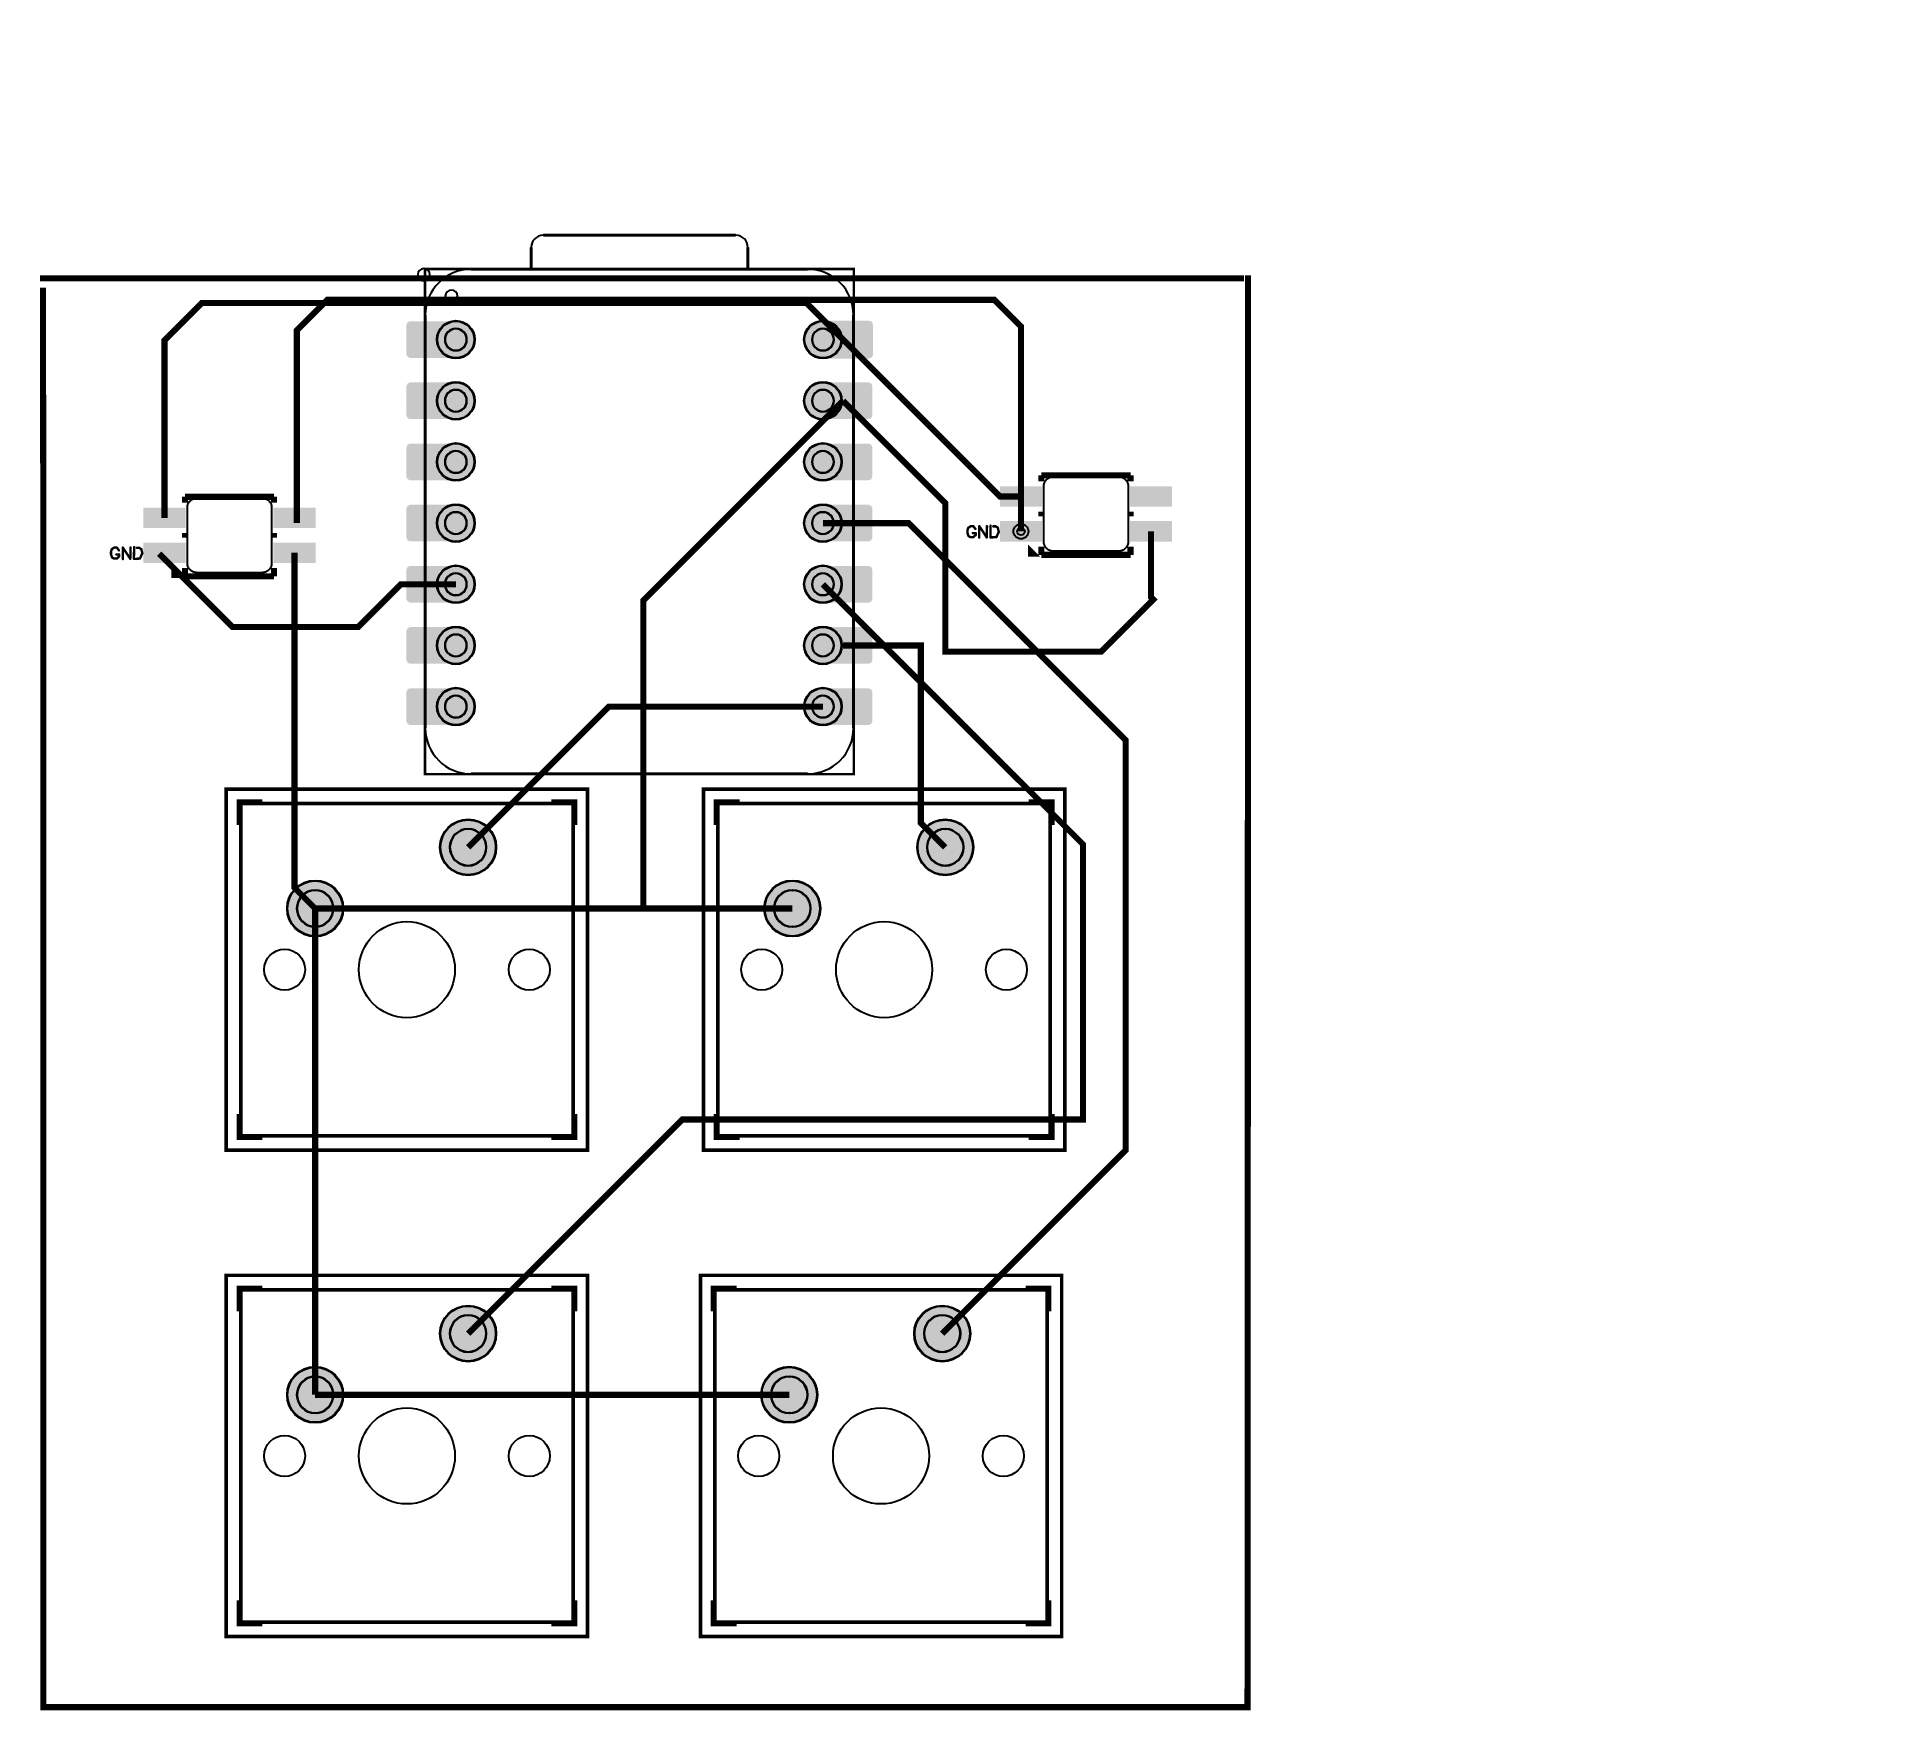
# Model space of a CAD drawing. Header units: millimetres. Extents: x 6.7 to 83.1, y 0.9 to 70.4.
import ezdxf

# ---------------------------------------------------------------- set-up
doc = ezdxf.new("R2010")
doc.units = ezdxf.units.MM
for name, color, linetype, true_color in [('BoardOutLine', 7, 'Continuous', 0xff00ff), ('BottomLayer', 7, 'Continuous', 0x0000ff), ('BottomSilkLayer', 7, 'Continuous', 0x66cc33), ('BottomSolderMaskLayer', 7, 'Continuous', 0xaa00ff), ('Document', 7, 'Continuous', 0xffffff), ('Hole', 7, 'Continuous', 0x222222), ('Mechanical', 7, 'Continuous', 0xf022f0), ('Multi-Layer', 7, 'Continuous', 0xc0c0c0), ('TopLayer', 7, 'Continuous', 0xff0000), ('TopPasteMaskLayer', 7, 'Continuous', 0x808080), ('TopSilkLayer', 7, 'Continuous', 0xffcc00), ('TopSolderMaskLayer', 7, 'Continuous', 0x800080)]:
    doc.layers.add(name, color=color, linetype=linetype, true_color=true_color)

msp = doc.modelspace()

# ---------------------------------------------------------------- hatches: boundary and pattern name
at = {"layer": 'BottomSolderMaskLayer'}
for points in [[(23.342646685293452, 57.78511557023114, 1), (24.91744983489975, 57.78511557023114, 1)], [(38.58267716535425, 57.78511557023114, 1), (40.157480314960544, 57.78511557023114, 1)], [(23.342646685293452, 55.24511049022101, 1), (24.91744983489975, 55.24511049022101, 1)], [(38.58267716535425, 55.24511049022101, 1), (40.157480314960544, 55.24511049022101, 1)], [(23.342646685293452, 52.70510541021088, 1), (24.91744983489975, 52.70510541021088, 1)], [(38.58267716535425, 52.70510541021088, 1), (40.157480314960544, 52.70510541021088, 1)], [(23.342646685293452, 50.16510033020063, 1), (24.91744983489975, 50.16510033020063, 1)], [(38.58267716535425, 50.16510033020063, 1), (40.157480314960544, 50.16510033020063, 1)], [(23.342646685293452, 47.6250952501905, 1), (24.91744983489975, 47.6250952501905, 1)], [(38.58267716535425, 47.6250952501905, 1), (40.157480314960544, 47.6250952501905, 1)], [(23.342646685293452, 45.085090170180365, 1), (24.91744983489975, 45.085090170180365, 1)], [(38.58267716535425, 45.085090170180365, 1), (40.157480314960544, 45.085090170180365, 1)], [(23.342646685293452, 42.54508509017023, 1), (24.91744983489975, 42.54508509017023, 1)], [(38.58267716535425, 42.54508509017023, 1), (40.157480314960544, 42.54508509017023, 1)], [(23.469646939293952, 36.703073406146814, 1), (25.806451612903302, 36.703073406146814, 1)], [(43.28168656337321, 36.703073406146814, 1), (45.618491236982564, 36.703073406146814, 1)], [(17.119634239268507, 34.16306832613668, 1), (19.456438912877857, 34.16306832613668, 1)], [(36.93167386334777, 34.16306832613668, 1), (39.26847853695712, 34.16306832613668, 1)], [(23.469646939293952, 16.51003302006609, 1), (25.806451612903302, 16.51003302006609, 1)], [(43.154686309372536, 16.51003302006609, 1), (45.49149098298189, 16.51003302006609, 1)], [(17.119634239268507, 13.970027940055843, 1), (19.456438912877857, 13.970027940055843, 1)], [(36.80467360934732, 13.970027940055843, 1), (39.14147828295667, 13.970027940055843, 1)]]:
    msp.add_hatch(color=256, dxfattribs=at).paths.add_polyline_path(points)
at = {"layer": 'Document'}
for points in [[(45.6623063246127, 49.89110998221997), (45.5872999746, 49.991109982219996), (45.5268478536957, 49.991109982219996), (45.445466090932314, 49.93931927863855), (45.42232664465337, 49.85440690881387), (45.42232664465337, 49.75923291846584), (45.454051308102635, 49.66398272796539), (45.506629413258906, 49.63111506223015), (45.593116586233236, 49.63111506223015), (45.6623063246127, 49.693395986791984), (45.6623063246127, 49.70111760223517), (45.592303784607566, 49.70111760223517), (45.58207913575734, 49.70241021181653), (45.57233652555715, 49.70577113878949), (45.56348966555879, 49.71105766428445), (45.55591423005421, 49.71804530054828), (45.549931903389506, 49.72643732362451), (45.54579671991428, 49.735877373479525), (45.543684276634394, 49.74596458652502), (45.543684276634394, 49.75627061794523), (45.54579671991428, 49.76635783099084), (45.549931903389506, 49.775797880845744), (45.55591423005421, 49.78418990392197), (45.56348966555879, 49.79117754018591), (45.57233652555715, 49.79646406568088), (45.58207913575734, 49.79982499265384), (45.592303784607566, 49.80111760223508), (45.712293624587346, 49.801117602235195), (45.723418960734534, 49.79986448796444), (45.733986785475054, 49.79616793821913), (45.743467525034475, 49.79021319412982), (45.75138608154202, 49.78229865923515), (45.75734564108825, 49.77282094591487), (45.76104755882193, 49.76225500038902), (45.76230632461284, 49.75113030226055), (45.76230632461238, 49.671120142240284), (45.761209660152645, 49.66072244938607), (45.757975185488476, 49.650779971663155), (45.75274425903717, 49.64172723185209), (45.74574549149088, 49.63395986791977), (45.64574549149097, 49.54396748793499), (45.63576205567688, 49.536984441834306), (45.62438641323547, 49.53262248326723), (45.61229362458721, 49.53114046228097), (45.49230378460743, 49.53114046228097), (45.47852421066841, 49.53307694817886), (45.465811531622876, 49.538735077470164), (45.38580137160284, 49.5887223774447), (45.376819933906745, 49.595885266361506), (45.369709871782106, 49.6049085815672), (45.36484632969268, 49.615316230632516), (45.324866649733394, 49.73533147066291), (45.32232664465346, 49.75113030226055), (45.32232664465346, 49.86111252222497), (45.32407924815834, 49.87426974853952), (45.35407670815334, 49.9842773685549), (45.35872905085262, 49.99562647798598), (45.36600385356246, 50.00550189306591), (45.37546355092695, 50.01330962661939), (45.4854457708916, 50.083312166624296), (45.49831374175369, 50.08912522906985), (45.51229362458707, 50.09110998222002), (45.61229362458721, 50.09110998222002), (45.62378126867543, 50.08977428073297), (45.634654975378, 50.08583568101983), (45.64433329651729, 50.07950479126532), (45.65229870459757, 50.071120142240375), (45.742316484632966, 49.951104902209636), (45.74744399477163, 49.94214674952684), (45.75062335528696, 49.93232679400637), (45.75171914353314, 49.92206330981094), (45.75068468517338, 49.91179346289812), (45.74756404224104, 49.901954690241155), (45.74249013634676, 49.89296606750531), (45.735679086976916, 49.88521045881271), (45.72742100603341, 49.87901820891159), (45.71806764071948, 49.8746530723713), (45.70801739111312, 49.87230097914153), (45.697698340593206, 49.87206211499404), (45.687550021926654, 49.87394665418094), (45.67800469567487, 49.87787432606865), (45.66946893835848, 49.88367783421006), (45.6623063246127, 49.89110998221986)], [(45.81231902463787, 49.56111252222513), (45.81231902463787, 50.04112268224537), (45.81346312123105, 50.05169202576144), (45.816815345335954, 50.06178076071319), (45.822224226589924, 50.07093302726071), (45.82944536450486, 50.078735279921716), (45.83815247171333, 50.084834973638294), (45.84795211727328, 50.08895649353747), (45.85840150385843, 50.09091360859952), (45.86902847557303, 50.090617886512064), (45.87935285233016, 50.08808268948792), (45.88890812680688, 50.08342257049287), (45.8972625435938, 50.07684809716568), (45.904038608077144, 50.068656337312746), (46.12573025146048, 49.732562865125715), (46.132308864617926, 50.04218948437892), (46.133829072806975, 50.05237513089571), (46.13740330308883, 50.06203345920835), (46.142880001564436, 50.070754938538585), (46.15002694620557, 50.078169762217954), (46.158541093493795, 50.083963528165896), (46.168061428017154, 50.087890570114155), (46.17818427018665, 50.08978437430426), (46.18848039298746, 50.08956463997629), (46.19851322198838, 50.08724068426727), (46.207857346897754, 50.082911047148286), (46.21611655973561, 50.07675931314873), (46.22294065477786, 50.06904632703731), (46.22804027791835, 50.06009913352614), (46.23119919581268, 50.05029710997792), (46.23228346456699, 50.04005588011182), (46.22230124460248, 49.57005334010671), (46.22095575746789, 49.559593431638405), (46.21744681533369, 49.549648214401486), (46.211930444774225, 49.54065990662707), (46.20465193350765, 49.533028177168376), (46.19593492357126, 49.52709237405793), (46.186167020447556, 49.523116435256156), (46.17578255802141, 49.5212771525396), (46.16524328574451, 49.521656310381104), (46.155017836753586, 49.52423704936939), (46.14556088990162, 49.52890461586924), (46.137292952273356, 49.535451464589755), (46.13058166116343, 49.543586487173), (45.91231902463801, 49.87449834899678), (45.91231902463801, 49.56111252222513), (45.91102641505722, 49.55088787337456), (45.907665488084604, 49.541145263173576), (45.902378962589864, 49.53229840317488), (45.89539132632558, 49.524722967670186), (45.88699930324924, 49.51874064100491), (45.87755925339434, 49.51460545752934), (45.867472040348275, 49.512493014249344), (45.85716600892761, 49.512493014249344), (45.84707879588177, 49.51460545752934), (45.83763874602664, 49.51874064100491), (45.8292467229503, 49.524722967670186), (45.822259086686245, 49.53229840317488), (45.816972561191506, 49.541145263173576), (45.81361163421889, 49.55088787337456), (45.81231902463787, 49.56111252222513)], [(46.38229616459239, 50.06009652019304), (46.37338074676154, 49.62321564643128), (46.539547879095835, 49.62984505969007), (46.61973583947179, 49.806273812547715), (46.58816357632713, 49.940462280924635), (46.527178054356, 49.98110236220475), (46.44231648463301, 49.981102362204865), (46.432091835782785, 49.98239497178611), (46.422349225582366, 49.985755898759066), (46.413502365584236, 49.99104242425403), (46.40592693007966, 49.998030060517976), (46.399944603414724, 50.0064220835942), (46.395809419939496, 50.015862133449104), (46.39369697665961, 50.02594934649471), (46.39369697665961, 50.03625537791493), (46.395809419939496, 50.04634259096042), (46.399944603414724, 50.05578264081544), (46.40592693007966, 50.06417466389166), (46.413502365584236, 50.071162300155606), (46.422349225582366, 50.07644882565046), (46.432091835782785, 50.07980975262342), (46.44231648463301, 50.081102362204774), (46.54231648463292, 50.081102362204774), (46.55680524439117, 50.078964088874955), (46.5700533401066, 50.07272034544076), (46.6600457200916, 50.01272542545087), (46.66949206920435, 50.00454817592026), (46.6766168321285, 49.994284712824424), (46.680975361950914, 49.98257556515114), (46.72098044196082, 49.812573025145866), (46.72230854884742, 49.801709068515606), (46.72124164828051, 49.790816357891), (46.71783083566174, 49.78041656083292), (46.61783083566161, 49.56042672085346), (46.61219225464765, 49.550963035149834), (46.604618605793576, 49.54296336103289), (46.59547734229841, 49.53681582130923), (46.58521197383379, 49.53281867817509), (46.574320548641026, 49.531165862331704), (46.32430784861572, 49.521158242316574), (46.31415053674027, 49.521789755670284), (46.30433135394492, 49.52446434776641), (46.29525688195349, 49.52907127209107), (46.287302866339814, 49.53541977028124), (46.28079865807399, 49.54324697083371), (46.27601357612775, 49.55222877379424), (46.27314575581522, 49.56199327072477), (46.27231394462797, 49.57213614427235), (46.28232156464287, 50.06212852425699), (46.28383890909299, 50.0723087138432), (46.287408089293876, 50.081962705084266), (46.29287793647677, 50.09068161361597), (46.30001678117651, 50.09809615949166), (46.308522265341935, 50.10389230763519), (46.31803414838464, 50.10782456845709), (46.328149564780006, 50.1097263953003), (46.33844008699998, 50.10951723834455), (46.348469871098814, 50.10720595620671), (46.3578141164121, 50.102890440743636), (46.366077057529765, 50.09675347094799), (46.372908726512605, 50.089054971542055), (46.378019775404255, 50.08012100414703), (46.381193731253916, 50.07032995729526), (46.38229616459216, 50.06009652019304)], [(10.10223520447039, 49.00210820421637), (10.02722885445769, 49.10210820421639), (9.966776733553388, 49.10210820421639), (9.885394970790003, 49.05031750063506), (9.862255524511056, 48.96540513081027), (9.862255524511056, 48.87023114046224), (9.893980187960324, 48.7749809499619), (9.946558293116595, 48.74211328422655), (10.033045466090925, 48.74211328422655), (10.10223520447039, 48.80439420878838), (10.10223520447039, 48.81211582423168), (10.032232664465482, 48.81211582423168), (10.022008015615484, 48.813408433812924), (10.012265405414837, 48.816769360785884), (10.00341854541648, 48.82205588628085), (9.995843109912357, 48.829043522544794), (9.989860783247423, 48.83743554562102), (9.985725599772195, 48.84687559547592), (9.983613156492083, 48.85696280852153), (9.983613156492083, 48.867268839941744), (9.985725599772195, 48.87735605298724), (9.989860783247423, 48.886796102842254), (9.995843109912357, 48.89518812591848), (10.00341854541648, 48.90217576218231), (10.012265405414837, 48.907462287677276), (10.022008015615484, 48.910823214650236), (10.032232664465482, 48.91211582423159), (10.152222504445035, 48.912115824231705), (10.163347840592223, 48.91086270996084), (10.173915665332743, 48.907166160215525), (10.183396404892164, 48.901211416126216), (10.19131496139994, 48.89329688123166), (10.197274520945939, 48.88381916791138), (10.200976438679618, 48.873253222385415), (10.202235204470526, 48.86212852425706), (10.202235204470526, 48.78211836423668), (10.201138540010788, 48.77172067138258), (10.197904065346165, 48.761778193659666), (10.192673138895088, 48.752725453848484), (10.185674371348796, 48.74495808991617), (10.08567437134866, 48.65496570993139), (10.075690935534794, 48.64798266383082), (10.064315293093387, 48.64362070526363), (10.052222504445126, 48.64213868427737), (9.932232664465346, 48.64213868427737), (9.918453090525873, 48.644075170175256), (9.905740411480792, 48.649733299466675), (9.8257302514603, 48.69972059944132), (9.816748813764434, 48.70688348835802), (9.809638751639568, 48.715906803563826), (9.804775209550371, 48.726314452629026), (9.764795529591083, 48.846329692659424), (9.762255524511147, 48.86212852425706), (9.762255524511147, 48.97211074422148), (9.764008128016485, 48.985267970535915), (9.794005588011032, 49.095275590551296), (9.798657930710306, 49.10662469998226), (9.80593273342015, 49.11650011506231), (9.815392430784868, 49.12430784861567), (9.92537465074929, 49.194310388620806), (9.93824262161138, 49.20012345106625), (9.95222250444499, 49.202108204216415), (10.052222504445126, 49.202108204216415), (10.063710148533119, 49.20077250272948), (10.074583855235687, 49.19683390301634), (10.08426217637475, 49.19050301326172), (10.092227584455259, 49.18211836423677), (10.182245364490882, 49.06210312420626), (10.18737287463, 49.05314497152335), (10.190552235145788, 49.04332501600277), (10.19164802339219, 49.03306153180711), (10.190613565032663, 49.02279168489383), (10.187492922100319, 49.01295291223653), (10.182419016206268, 49.003964289500345), (10.175607966836196, 48.99620868080751), (10.167349885892236, 48.99001643090617), (10.157996520578081, 48.985651294365994), (10.147946270971488, 48.983299201136106), (10.13762722045135, 48.98306033698873), (10.127478901784343, 48.98494487617609), (10.117933575532334, 48.98887254806425), (10.109397818216166, 48.99467605620612), (10.10223520447039, 49.00210820421637)], [(10.252247904495789, 48.67211074422153), (10.252247904495789, 49.15212090424177), (10.253392001088969, 49.16269024775784), (10.25674422519387, 49.17277898270959), (10.262153106447613, 49.181931249257104), (10.26937424436278, 49.18973350191811), (10.278081351571245, 49.19583319563469), (10.287880997130742, 49.19995471553398), (10.29833038371612, 49.20191183059592), (10.30895735543072, 49.20161610850846), (10.319281732187847, 49.199080911484316), (10.328837006664799, 49.19442079248927), (10.337191423451486, 49.18784631916219), (10.34396748793506, 49.17965455930914), (10.565659131318398, 48.84356108712211), (10.572237744475387, 49.153187706375434), (10.573757952663755, 49.163373352892904), (10.577332182944929, 49.17303168120645), (10.582808881420306, 49.181753160537596), (10.589955826061669, 49.18916798421776), (10.59846997335012, 49.1949617501665), (10.607990307873933, 49.1988887921151), (10.618113150044337, 49.200782596305544), (10.628409272845602, 49.20056286197746), (10.638442101847204, 49.198238906268216), (10.647786226756807, 49.193909269148776), (10.656045439595118, 49.187757535148535), (10.662869534637139, 49.1800445490361), (10.667969157777634, 49.171097355524125), (10.671128075671277, 49.16129533197511), (10.672212344424679, 49.15105410210822), (10.662230124460393, 48.68105156210311), (10.660884637325807, 48.67059165363503), (10.657375695191377, 48.66064643639811), (10.651859324632142, 48.65165812862381), (10.644580813365337, 48.644026399165114), (10.635863803429174, 48.63809059605455), (10.626095900305245, 48.634114657252894), (10.615711437879327, 48.63227537453622), (10.605172165602426, 48.63265453237773), (10.594946716611503, 48.63523527136613), (10.585489769759533, 48.63990283786575), (10.577221832131272, 48.646449686586266), (10.57051054102135, 48.65458470916951), (10.352247904495925, 48.98549657099318), (10.352247904495925, 48.67211074422153), (10.350955294914456, 48.66188609537153), (10.347594367941383, 48.652143485170996), (10.342307842446644, 48.64329662517275), (10.335320206182587, 48.635721189668516), (10.326928183106475, 48.62973886300358), (10.317488133251345, 48.62560367952835), (10.307400920205964, 48.62349123624824), (10.29709488878575, 48.62349123624824), (10.287007675740142, 48.62560367952835), (10.27756762588524, 48.62973886300358), (10.2691756028089, 48.635721189668516), (10.26218796654507, 48.64329662517275), (10.256901441050104, 48.652143485170996), (10.25354051407703, 48.66188609537153), (10.252247904495789, 48.67211074422153)], [(10.822225044450079, 49.17109474218955), (10.81330962661923, 48.73421386842767), (10.979476758953524, 48.74084328168658), (11.059664719329476, 48.91727203454411), (11.02809245618505, 49.05146050292103), (10.967106934213916, 49.09210058420115), (10.8822453644907, 49.09210058420126), (10.872020715640929, 49.09339319378262), (10.862278105440282, 49.09675412075558), (10.853431245441925, 49.10204064625054), (10.845855809937802, 49.10902828251437), (10.839873483272868, 49.1174203055906), (10.83573829979764, 49.126860355445615), (10.833625856517529, 49.13694756849111), (10.833625856517529, 49.14725359991132), (10.83573829979764, 49.15734081295693), (10.839873483272868, 49.166780862811834), (10.845855809937802, 49.17517288588806), (10.853431245441925, 49.182160522152), (10.862278105440282, 49.18744704764697), (10.872020715640929, 49.19080797461993), (10.8822453644907, 49.19210058420117), (10.982245364490609, 49.19210058420117), (10.99673412424886, 49.18996231087135), (11.009982219964513, 49.183718567437154), (11.099974599949292, 49.123723647447264), (11.109420949062041, 49.11554639791666), (11.116545711986191, 49.105282934820934), (11.120904241808375, 49.093573787147534), (11.160909321818735, 48.92357124714249), (11.162237428705112, 48.912707290512), (11.161170528138427, 48.901814579887514), (11.157759715519433, 48.89141478282954), (11.057759715519524, 48.67142494284997), (11.052121134505796, 48.66196125714623), (11.044547485651492, 48.6539615830294), (11.035406222156325, 48.64781404330563), (11.025140853691937, 48.6438169001716), (11.014249428498943, 48.6421640843281), (10.764236728473406, 48.63215646431297), (10.75407941659796, 48.63278797766668), (10.744260233802379, 48.635462569763035), (10.73518576181118, 48.640069494087584), (10.727231746197504, 48.646417992277634), (10.720727537931907, 48.6542451928301), (10.715942455985441, 48.66322699579064), (10.71307463567291, 48.67299149272117), (10.712242824485656, 48.683134366268746), (10.722250444500787, 49.1731267462535), (10.723767788950681, 49.18330693583971), (10.727336969151793, 49.19296092708066), (10.732806816334914, 49.20167983561248), (10.739945661034426, 49.20909438148817), (10.748451145199851, 49.2148905296317), (10.757963028242557, 49.2188227904536), (10.768078444637922, 49.220724617296696), (10.77836896685767, 49.22051546034106), (10.788398750956503, 49.21820417820322), (10.797742996270017, 49.21388866274003), (10.806005937387681, 49.2077516929445), (10.812837606370294, 49.20005319353845), (10.817948655262171, 49.19111922614343), (10.821122611111832, 49.18132817929177), (10.822225044450079, 49.17109474218955)], [(47.879273558547084, 48.76812293624596), (47.879273558547084, 49.276073152146296), (48.3871983743968, 48.76812293624596)], [(12.319202438405, 47.879121158242356), (12.319202438405, 48.38707137414269), (12.827127254254492, 47.879121158242356)]]:
    msp.add_hatch(color=256, dxfattribs=at).paths.add_polyline_path(points)
at = {"layer": 'Multi-Layer'}
for points in [[(23.368046736093554, 57.78511557023114, 1), (24.892049784099648, 57.78511557023114, 1)], [(38.60807721615435, 57.78511557023114, 1), (40.13208026416044, 57.78511557023114, 1)], [(23.368046736093554, 55.24511049022101, 1), (24.892049784099648, 55.24511049022101, 1)], [(38.60807721615435, 55.24511049022101, 1), (40.13208026416044, 55.24511049022101, 1)], [(23.368046736093554, 52.70510541021088, 1), (24.892049784099648, 52.70510541021088, 1)], [(38.60807721615435, 52.70510541021088, 1), (40.13208026416044, 52.70510541021088, 1)], [(23.368046736093554, 50.16510033020063, 1), (24.892049784099648, 50.16510033020063, 1)], [(38.60807721615435, 50.16510033020063, 1), (40.13208026416044, 50.16510033020063, 1)], [(23.368046736093554, 47.6250952501905, 1), (24.892049784099648, 47.6250952501905, 1)], [(38.60807721615435, 47.6250952501905, 1), (40.13208026416044, 47.6250952501905, 1)], [(23.368046736093554, 45.085090170180365, 1), (24.892049784099648, 45.085090170180365, 1)], [(38.60807721615435, 45.085090170180365, 1), (40.13208026416044, 45.085090170180365, 1)], [(23.368046736093554, 42.54508509017023, 1), (24.892049784099648, 42.54508509017023, 1)], [(38.60807721615435, 42.54508509017023, 1), (40.13208026416044, 42.54508509017023, 1)], [(23.495046990094053, 36.703073406146814, 1), (25.7810515621032, 36.703073406146814, 1)], [(43.307086614173315, 36.703073406146814, 1), (45.59309118618246, 36.703073406146814, 1)], [(17.145034290068608, 34.16306832613668, 1), (19.431038862077756, 34.16306832613668, 1)], [(36.95707391414787, 34.16306832613668, 1), (39.24307848615702, 34.16306832613668, 1)], [(23.495046990094053, 16.51003302006609, 1), (25.7810515621032, 16.51003302006609, 1)], [(43.18008636017264, 16.51003302006609, 1), (45.466090932181785, 16.51003302006609, 1)], [(17.145034290068608, 13.970027940055843, 1), (19.431038862077756, 13.970027940055843, 1)], [(36.83007366014742, 13.970027940055843, 1), (39.11607823215657, 13.970027940055843, 1)]]:
    msp.add_hatch(color=256, dxfattribs=at).paths.add_polyline_path(points)
at = {"layer": 'TopLayer'}
for points in [[(24.358648717297456, 57.0231140462281), (22.231445262890475, 57.0231140462281), (22.231445262890475, 57.0231140462281), (22.123672847345915, 57.06774193548381), (22.079044958089753, 57.17551435102871), (22.079044958089753, 57.17551435102871), (22.079044958089753, 58.39471678943357), (22.079044958089753, 58.39471678943357), (22.123672847345915, 58.502489204978474), (22.231445262890475, 58.54711709423418), (22.231445262890475, 58.54711709423418), (24.358648717297456, 58.54711709423418), (24.358648717297456, 58.54711709423418), (24.466421132842243, 58.502489204978474), (24.511049022098177, 58.39471678943357), (24.511049022098177, 58.39471678943357), (24.511049022098177, 57.17551435102871), (24.511049022098177, 57.17551435102871), (24.466421132842243, 57.06774193548381), (24.358648717297456, 57.0231140462281)], [(39.14147828295677, 58.54711709423418), (41.26868173736352, 58.54711709423418), (41.26868173736352, 58.54711709423418), (41.37645415290831, 58.502489204978474), (41.421082042164244, 58.39471678943357), (41.421082042164244, 58.39471678943357), (41.421082042164244, 57.17551435102871), (41.421082042164244, 57.17551435102871), (41.37645415290831, 57.06774193548381), (41.26868173736352, 57.0231140462281), (41.26868173736352, 57.0231140462281), (39.14147828295677, 57.0231140462281), (39.14147828295677, 57.0231140462281), (39.0337312674626, 57.06774193548381), (38.98907797815605, 57.17551435102871), (38.98907797815605, 57.17551435102871), (38.98907797815605, 58.39471678943357), (38.98907797815605, 58.39471678943357), (39.0337312674626, 58.502489204978474), (39.14147828295677, 58.54711709423418)], [(24.358648717297456, 54.48310896621797), (22.231445262890475, 54.48310896621797), (22.231445262890475, 54.48310896621797), (22.123672847345915, 54.52773685547368), (22.079044958089753, 54.63550927101858), (22.079044958089753, 54.63550927101858), (22.079044958089753, 55.85471170942344), (22.079044958089753, 55.85471170942344), (22.123672847345915, 55.96248412496834), (22.231445262890475, 56.00711201422405), (22.231445262890475, 56.00711201422405), (24.358648717297456, 56.00711201422405), (24.358648717297456, 56.00711201422405), (24.466421132842243, 55.96248412496834), (24.511049022098177, 55.85471170942344), (24.511049022098177, 55.85471170942344), (24.511049022098177, 54.63550927101858), (24.511049022098177, 54.63550927101858), (24.466421132842243, 54.52773685547368), (24.358648717297456, 54.48310896621797)], [(39.14147828295677, 56.00711201422405), (41.26868173736352, 56.00711201422405), (41.26868173736352, 56.00711201422405), (41.37645415290831, 55.96248412496834), (41.421082042164244, 55.85471170942344), (41.421082042164244, 55.85471170942344), (41.421082042164244, 54.63550927101858), (41.421082042164244, 54.63550927101858), (41.37645415290831, 54.52773685547368), (41.26868173736352, 54.48310896621797), (41.26868173736352, 54.48310896621797), (39.14147828295677, 54.48310896621797), (39.14147828295677, 54.48310896621797), (39.0337312674626, 54.52773685547368), (38.98907797815605, 54.63550927101858), (38.98907797815605, 54.63550927101858), (38.98907797815605, 55.85471170942344), (38.98907797815605, 55.85471170942344), (39.0337312674626, 55.96248412496834), (39.14147828295677, 56.00711201422405)], [(24.358648717297456, 51.94310388620784), (22.231445262890475, 51.94310388620784), (22.231445262890475, 51.94310388620784), (22.123672847345915, 51.987731775463544), (22.079044958089753, 52.09550419100833), (22.079044958089753, 52.09550419100833), (22.079044958089753, 53.31470662941331), (22.079044958089753, 53.31470662941331), (22.123672847345915, 53.42247904495821), (22.231445262890475, 53.467106934213916), (22.231445262890475, 53.467106934213916), (24.358648717297456, 53.467106934213916), (24.358648717297456, 53.467106934213916), (24.466421132842243, 53.42247904495821), (24.511049022098177, 53.31470662941331), (24.511049022098177, 53.31470662941331), (24.511049022098177, 52.09550419100833), (24.511049022098177, 52.09550419100833), (24.466421132842243, 51.987731775463544), (24.358648717297456, 51.94310388620784)], [(39.14147828295677, 53.467106934213916), (41.26868173736352, 53.467106934213916), (41.26868173736352, 53.467106934213916), (41.37645415290831, 53.42247904495821), (41.421082042164244, 53.31470662941331), (41.421082042164244, 53.31470662941331), (41.421082042164244, 52.09550419100833), (41.421082042164244, 52.09550419100833), (41.37645415290831, 51.987731775463544), (41.26868173736352, 51.94310388620784), (41.26868173736352, 51.94310388620784), (39.14147828295677, 51.94310388620784), (39.14147828295677, 51.94310388620784), (39.0337312674626, 51.987731775463544), (38.98907797815605, 52.09550419100833), (38.98907797815605, 52.09550419100833), (38.98907797815605, 53.31470662941331), (38.98907797815605, 53.31470662941331), (39.0337312674626, 53.42247904495821), (39.14147828295677, 53.467106934213916)], [(46.74218948437897, 51.671145542291015), (48.442189484379014, 51.671145542291015), (48.442189484379014, 50.871120142240216), (46.74218948437897, 50.871120142240216)], [(52.142113284226525, 51.671145542291015), (53.84211328422657, 51.671145542291015), (53.84211328422657, 50.871120142240216), (52.142113284226525, 50.871120142240216)], [(11.182118364236658, 50.782143764287525), (12.882118364236703, 50.782143764287525), (12.882118364236703, 49.982118364236726), (11.182118364236658, 49.982118364236726)], [(16.58204216408444, 50.782143764287525), (18.28204216408426, 50.782143764287525), (18.28204216408426, 49.982118364236726), (16.58204216408444, 49.982118364236726)], [(24.358648717297456, 49.40309880619759), (22.231445262890475, 49.40309880619759), (22.231445262890475, 49.40309880619759), (22.123672847345915, 49.44772669545341), (22.079044958089753, 49.5554991109982), (22.079044958089753, 49.5554991109982), (22.079044958089753, 50.774701549403176), (22.079044958089753, 50.774701549403176), (22.123672847345915, 50.88247396494796), (22.231445262890475, 50.927101854203784), (22.231445262890475, 50.927101854203784), (24.358648717297456, 50.927101854203784), (24.358648717297456, 50.927101854203784), (24.466421132842243, 50.88247396494796), (24.511049022098177, 50.774701549403176), (24.511049022098177, 50.774701549403176), (24.511049022098177, 49.5554991109982), (24.511049022098177, 49.5554991109982), (24.466421132842243, 49.44772669545341), (24.358648717297456, 49.40309880619759)], [(39.14147828295677, 50.927101854203784), (41.26868173736352, 50.927101854203784), (41.26868173736352, 50.927101854203784), (41.37645415290831, 50.88247396494796), (41.421082042164244, 50.774701549403176), (41.421082042164244, 50.774701549403176), (41.421082042164244, 49.5554991109982), (41.421082042164244, 49.5554991109982), (41.37645415290831, 49.44772669545341), (41.26868173736352, 49.40309880619759), (41.26868173736352, 49.40309880619759), (39.14147828295677, 49.40309880619759), (39.14147828295677, 49.40309880619759), (39.0337312674626, 49.44772669545341), (38.98907797815605, 49.5554991109982), (38.98907797815605, 49.5554991109982), (38.98907797815605, 50.774701549403176), (38.98907797815605, 50.774701549403176), (39.0337312674626, 50.88247396494796), (39.14147828295677, 50.927101854203784)], [(46.74218948437897, 50.2210820421642), (48.442189484379014, 50.2210820421642), (48.442189484379014, 49.4210566421134), (46.74218948437897, 49.4210566421134)], [(52.142113284226525, 50.2210820421642), (53.84211328422657, 50.2210820421642), (53.84211328422657, 49.421107442214975), (52.142113284226525, 49.421107442214975)], [(11.182118364236658, 49.332080264160595), (12.882118364236703, 49.332080264160595), (12.882118364236703, 48.532054864109796), (11.182118364236658, 48.532054864109796)], [(16.58204216408444, 49.332080264160595), (18.28204216408426, 49.332080264160595), (18.28204216408426, 48.53210566421137), (16.58204216408444, 48.53210566421137)], [(24.358648717297456, 46.86309372618746), (22.231445262890475, 46.86309372618746), (22.231445262890475, 46.86309372618746), (22.123672847345915, 46.907721615443165), (22.079044958089753, 47.015494030988066), (22.079044958089753, 47.015494030988066), (22.079044958089753, 48.23469646939293), (22.079044958089753, 48.23469646939293), (22.123672847345915, 48.34246888493783), (22.231445262890475, 48.38709677419354), (22.231445262890475, 48.38709677419354), (24.358648717297456, 48.38709677419354), (24.358648717297456, 48.38709677419354), (24.466421132842243, 48.34246888493783), (24.511049022098177, 48.23469646939293), (24.511049022098177, 48.23469646939293), (24.511049022098177, 47.015494030988066), (24.511049022098177, 47.015494030988066), (24.466421132842243, 46.907721615443165), (24.358648717297456, 46.86309372618746)], [(39.14147828295677, 48.38709677419354), (41.26868173736352, 48.38709677419354), (41.26868173736352, 48.38709677419354), (41.37645415290831, 48.34246888493783), (41.421082042164244, 48.23469646939293), (41.421082042164244, 48.23469646939293), (41.421082042164244, 47.015494030988066), (41.421082042164244, 47.015494030988066), (41.37645415290831, 46.907721615443165), (41.26868173736352, 46.86309372618746), (41.26868173736352, 46.86309372618746), (39.14147828295677, 46.86309372618746), (39.14147828295677, 46.86309372618746), (39.0337312674626, 46.907721615443165), (38.98907797815605, 47.015494030988066), (38.98907797815605, 47.015494030988066), (38.98907797815605, 48.23469646939293), (38.98907797815605, 48.23469646939293), (39.0337312674626, 48.34246888493783), (39.14147828295677, 48.38709677419354)], [(24.358648717297456, 44.323088646177325), (22.231445262890475, 44.323088646177325), (22.231445262890475, 44.323088646177325), (22.123672847345915, 44.36771653543303), (22.079044958089753, 44.47548895097793), (22.079044958089753, 44.47548895097793), (22.079044958089753, 45.6946913893828), (22.079044958089753, 45.6946913893828), (22.123672847345915, 45.8024638049277), (22.231445262890475, 45.847091694183405), (22.231445262890475, 45.847091694183405), (24.358648717297456, 45.847091694183405), (24.358648717297456, 45.847091694183405), (24.466421132842243, 45.8024638049277), (24.511049022098177, 45.6946913893828), (24.511049022098177, 45.6946913893828), (24.511049022098177, 44.47548895097793), (24.511049022098177, 44.47548895097793), (24.466421132842243, 44.36771653543303), (24.358648717297456, 44.323088646177325)], [(39.14147828295677, 45.847091694183405), (41.26868173736352, 45.847091694183405), (41.26868173736352, 45.847091694183405), (41.37645415290831, 45.8024638049277), (41.421082042164244, 45.6946913893828), (41.421082042164244, 45.6946913893828), (41.421082042164244, 44.47548895097793), (41.421082042164244, 44.47548895097793), (41.37645415290831, 44.36771653543303), (41.26868173736352, 44.323088646177325), (41.26868173736352, 44.323088646177325), (39.14147828295677, 44.323088646177325), (39.14147828295677, 44.323088646177325), (39.0337312674626, 44.36771653543303), (38.98907797815605, 44.47548895097793), (38.98907797815605, 44.47548895097793), (38.98907797815605, 45.6946913893828), (38.98907797815605, 45.6946913893828), (39.0337312674626, 45.8024638049277), (39.14147828295677, 45.847091694183405)], [(24.358648717297456, 41.78308356616719), (22.231445262890475, 41.78308356616719), (22.231445262890475, 41.78308356616719), (22.123672847345915, 41.8277114554229), (22.079044958089753, 41.93548387096769), (22.079044958089753, 41.93548387096769), (22.079044958089753, 43.154686309372664), (22.079044958089753, 43.154686309372664), (22.123672847345915, 43.262458724917565), (22.231445262890475, 43.30708661417327), (22.231445262890475, 43.30708661417327), (24.358648717297456, 43.30708661417327), (24.358648717297456, 43.30708661417327), (24.466421132842243, 43.262458724917565), (24.511049022098177, 43.154686309372664), (24.511049022098177, 43.154686309372664), (24.511049022098177, 41.93548387096769), (24.511049022098177, 41.93548387096769), (24.466421132842243, 41.8277114554229), (24.358648717297456, 41.78308356616719)], [(39.14147828295677, 43.30708661417327), (41.26868173736352, 43.30708661417327), (41.26868173736352, 43.30708661417327), (41.37645415290831, 43.262458724917565), (41.421082042164244, 43.154686309372664), (41.421082042164244, 43.154686309372664), (41.421082042164244, 41.93548387096769), (41.421082042164244, 41.93548387096769), (41.37645415290831, 41.8277114554229), (41.26868173736352, 41.78308356616719), (41.26868173736352, 41.78308356616719), (39.14147828295677, 41.78308356616719), (39.14147828295677, 41.78308356616719), (39.0337312674626, 41.8277114554229), (38.98907797815605, 41.93548387096769), (38.98907797815605, 41.93548387096769), (38.98907797815605, 43.154686309372664), (38.98907797815605, 43.154686309372664), (39.0337312674626, 43.262458724917565), (39.14147828295677, 43.30708661417327)]]:
    msp.add_hatch(color=256, dxfattribs=at).paths.add_polyline_path(points)
at = {"layer": 'TopPasteMaskLayer'}
for points in [[(39.14147828295677, 58.54711709423418), (41.26868173736352, 58.54711709423418), (41.26868173736352, 58.54711709423418), (41.37645415290831, 58.502489204978474), (41.421082042164244, 58.39471678943357), (41.421082042164244, 58.39471678943357), (41.421082042164244, 57.17551435102871), (41.421082042164244, 57.17551435102871), (41.37645415290831, 57.06774193548381), (41.26868173736352, 57.0231140462281), (41.26868173736352, 57.0231140462281), (39.14147828295677, 57.0231140462281), (39.14147828295677, 57.0231140462281), (39.0337312674626, 57.06774193548381), (38.98907797815605, 57.17551435102871), (38.98907797815605, 57.17551435102871), (38.98907797815605, 58.39471678943357), (38.98907797815605, 58.39471678943357), (39.0337312674626, 58.502489204978474), (39.14147828295677, 58.54711709423418)], [(46.74218948437897, 51.671145542291015), (48.442189484379014, 51.671145542291015), (48.442189484379014, 50.871120142240216), (46.74218948437897, 50.871120142240216)], [(52.142113284226525, 51.671145542291015), (53.84211328422657, 51.671145542291015), (53.84211328422657, 50.871120142240216), (52.142113284226525, 50.871120142240216)], [(11.182118364236658, 50.782143764287525), (12.882118364236703, 50.782143764287525), (12.882118364236703, 49.982118364236726), (11.182118364236658, 49.982118364236726)], [(16.58204216408444, 50.782143764287525), (18.28204216408426, 50.782143764287525), (18.28204216408426, 49.982118364236726), (16.58204216408444, 49.982118364236726)], [(46.74218948437897, 50.2210820421642), (48.442189484379014, 50.2210820421642), (48.442189484379014, 49.4210566421134), (46.74218948437897, 49.4210566421134)], [(52.142113284226525, 50.2210820421642), (53.84211328422657, 50.2210820421642), (53.84211328422657, 49.421107442214975), (52.142113284226525, 49.421107442214975)], [(11.182118364236658, 49.332080264160595), (12.882118364236703, 49.332080264160595), (12.882118364236703, 48.532054864109796), (11.182118364236658, 48.532054864109796)], [(16.58204216408444, 49.332080264160595), (18.28204216408426, 49.332080264160595), (18.28204216408426, 48.53210566421137), (16.58204216408444, 48.53210566421137)]]:
    msp.add_hatch(color=256, dxfattribs=at).paths.add_polyline_path(points)
at = {"layer": 'TopSilkLayer'}
for points in [[(47.879273558547084, 48.76812293624596), (47.879273558547084, 49.276073152146296), (48.3871983743968, 48.76812293624596)], [(12.319202438405, 47.879121158242356), (12.319202438405, 48.38707137414269), (12.827127254254492, 47.879121158242356)]]:
    msp.add_hatch(color=256, dxfattribs=at).paths.add_polyline_path(points)
at = {"layer": 'TopSolderMaskLayer'}
for points in [[(23.342646685293452, 57.78511557023114, 1), (24.91744983489975, 57.78511557023114, 1)], [(38.58267716535425, 57.78511557023114, 1), (40.157480314960544, 57.78511557023114, 1)], [(39.11926348506222, 58.57251714503434), (41.290900779785716, 58.57251714503434), (41.290900779785716, 58.57251714503434), (41.400924386815404, 58.526401659470025), (41.446484480511344, 58.41503683007363), (41.446484480511344, 58.41503683007363), (41.446484480511344, 57.15519431038865), (41.446484480511344, 57.15519431038865), (41.400924386815404, 57.04382948099226), (41.290900779785716, 56.99771399542806), (41.290900779785716, 56.99771399542806), (39.11926348506222, 56.99771399542806), (39.11926348506222, 56.99771399542806), (39.00926580864939, 57.04382948099226), (38.96367978433682, 57.15519431038865), (38.96367978433682, 57.15519431038865), (38.96367978433682, 58.41503683007363), (38.96367978433682, 58.41503683007363), (39.00926580864939, 58.526401659470025), (39.11926348506222, 58.57251714503434)], [(23.342646685293452, 55.24511049022101, 1), (24.91744983489975, 55.24511049022101, 1)], [(38.58267716535425, 55.24511049022101, 1), (40.157480314960544, 55.24511049022101, 1)], [(23.342646685293452, 52.70510541021088, 1), (24.91744983489975, 52.70510541021088, 1)], [(38.58267716535425, 52.70510541021088, 1), (40.157480314960544, 52.70510541021088, 1)], [(46.71678905407157, 51.69654559309117), (48.46758915567193, 51.69654559309117), (48.46758915567193, 50.84571847853374), (46.71678905407157, 50.84571847853374)], [(52.116716648992906, 51.69654559309117), (53.86751675059327, 51.69654559309117), (53.86751675059327, 50.84571847853374), (52.116716648992906, 50.84571847853374)], [(11.156717933929258, 50.80754381508757), (12.907518035529392, 50.80754381508757), (12.907518035529392, 49.95671670053014), (11.156717933929258, 49.95671670053014)], [(16.556645528850822, 50.80754381508757), (18.307445630450957, 50.80754381508757), (18.307445630450957, 49.95671670053014), (16.556645528850822, 49.95671670053014)], [(23.342646685293452, 50.16510033020063, 1), (24.91744983489975, 50.16510033020063, 1)], [(38.58267716535425, 50.16510033020063, 1), (40.157480314960544, 50.16510033020063, 1)], [(46.71678905407157, 50.24648370587067), (48.46758915567193, 50.24648370587067), (48.46758915567193, 49.39565659131324), (46.71678905407157, 49.39565659131324)], [(52.116716648992906, 50.24648370587067), (53.86751675059327, 50.24648370587067), (53.86751675059327, 49.39571061722779), (52.116716648992906, 49.39571061722779)], [(11.156717933929258, 49.357481927867184), (12.907518035529392, 49.357481927867184), (12.907518035529392, 48.50665481330975), (11.156717933929258, 48.50665481330975)], [(16.556645528850822, 49.357481927867184), (18.307445630450957, 49.357481927867184), (18.307445630450957, 48.50670883922419), (16.556645528850822, 48.50670883922419)], [(23.342646685293452, 47.6250952501905, 1), (24.91744983489975, 47.6250952501905, 1)], [(38.58267716535425, 47.6250952501905, 1), (40.157480314960544, 47.6250952501905, 1)], [(23.342646685293452, 45.085090170180365, 1), (24.91744983489975, 45.085090170180365, 1)], [(38.58267716535425, 45.085090170180365, 1), (40.157480314960544, 45.085090170180365, 1)], [(23.342646685293452, 42.54508509017023, 1), (24.91744983489975, 42.54508509017023, 1)], [(38.58267716535425, 42.54508509017023, 1), (40.157480314960544, 42.54508509017023, 1)], [(23.469646939293952, 36.703073406146814, 1), (25.806451612903302, 36.703073406146814, 1)], [(43.28168656337321, 36.703073406146814, 1), (45.618491236982564, 36.703073406146814, 1)], [(17.119634239268507, 34.16306832613668, 1), (19.456438912877857, 34.16306832613668, 1)], [(36.93167386334777, 34.16306832613668, 1), (39.26847853695712, 34.16306832613668, 1)], [(23.469646939293952, 16.51003302006609, 1), (25.806451612903302, 16.51003302006609, 1)], [(43.154686309372536, 16.51003302006609, 1), (45.49149098298189, 16.51003302006609, 1)], [(17.119634239268507, 13.970027940055843, 1), (19.456438912877857, 13.970027940055843, 1)], [(36.80467360934732, 13.970027940055843, 1), (39.14147828295667, 13.970027940055843, 1)]]:
    msp.add_hatch(color=256, dxfattribs=at).paths.add_polyline_path(points)

# ---------------------------------------------------------------- linework, layer by layer
at = {"layer": 'BoardOutLine', "const_width": 0.25400050800101603}
for points in [[(6.858013716027472, 60.325120650241274), (56.85803911607809, 60.325120650241274)], [(57.0231140462281, 60.45212090424184), (57.00030480060968, 1.000736601473136), (7.0002794005588385, 1.000736601473136), (7.0002794005588385, 51.00076200152398)], [(7.0002794005588385, 51.00076200152398), (6.9850139700279215, 59.94411988823981)]]:
    msp.add_lwpolyline(points, dxfattribs=at)
at = {"layer": 'BottomLayer', "const_width": 0.25400050800101603}
for points in [[(47.592202184404414, 49.821056642113376), (47.592202184404414, 58.326009652019366), (46.482092964185995, 59.436118872237785), (18.79603759207521, 59.436118872237785), (17.52603505207003, 58.16611633223272), (17.52603505207003, 50.16510033020063)], [(39.370078740157396, 50.16510033020063), (42.92608585217181, 50.16510033020063), (51.94310388620784, 41.1480822961646), (51.94310388620784, 24.130048260096487), (44.32308864617721, 16.51003302006609)], [(24.1300482600966, 47.6250952501905), (21.844043688087368, 47.6250952501905), (20.06604013208039, 45.847091694183405), (14.859029718059446, 45.847091694183405), (11.811023622047287, 48.895097790195564)], [(39.370078740157396, 47.6250952501905), (50.16510033020063, 36.83007366014738), (50.16510033020063, 25.400050800101667), (33.528067056134205, 25.400050800101667), (24.638049276098627, 16.51003302006609)], [(39.370078740157396, 42.54508509017023), (30.480060960122046, 42.54508509017023), (24.638049276098627, 36.703073406146814)]]:
    msp.add_lwpolyline(points, dxfattribs=at)
at = {"layer": 'BottomSilkLayer', "const_width": 0.15011430022860048}
for points in [[(15.098044196088267, 37.623063246126435), (15.098044196088267, 38.62306324612655), (16.098044196088495, 38.62306324612655)], [(28.098044196088495, 38.62306324612655), (29.098044196088495, 38.62306324612655), (29.098044196088495, 37.623063246126435)], [(34.91008382016753, 37.623063246126435), (34.91008382016753, 38.62306324612655), (35.91008382016753, 38.62306324612655)], [(47.910083820167756, 38.62306324612655), (48.910083820167756, 38.62306324612655), (48.910083820167756, 37.623063246126435)], [(16.098044196088495, 24.623063246126435), (15.098044196088267, 24.623063246126435), (15.098044196088267, 25.62306324612655)], [(29.098044196088495, 25.62306324612655), (29.098044196088495, 24.623063246126435), (28.098044196088495, 24.623063246126435)], [(35.91008382016753, 24.623063246126435), (34.91008382016753, 24.623063246126435), (34.91008382016753, 25.62306324612655)], [(48.910083820167756, 25.62306324612655), (48.910083820167756, 24.623063246126435), (47.910083820167756, 24.623063246126435)], [(15.098044196088267, 17.43002286004571), (15.098044196088267, 18.430022860045824), (16.098044196088495, 18.430022860045824)], [(28.098044196088495, 18.430022860045824), (29.098044196088495, 18.430022860045824), (29.098044196088495, 17.43002286004571)], [(34.78308356616708, 17.43002286004571), (34.78308356616708, 18.430022860045824), (35.78308356616708, 18.430022860045824)], [(47.783083566167306, 18.430022860045824), (48.783083566167306, 18.430022860045824), (48.783083566167306, 17.43002286004571)], [(16.098044196088495, 4.43002286004571), (15.098044196088267, 4.43002286004571), (15.098044196088267, 5.430022860045824)], [(29.098044196088495, 5.430022860045824), (29.098044196088495, 4.43002286004571), (28.098044196088495, 4.43002286004571)], [(35.78308356616708, 4.43002286004571), (34.78308356616708, 4.43002286004571), (34.78308356616708, 5.430022860045824)], [(48.783083566167306, 5.430022860045824), (48.783083566167306, 4.43002286004571), (47.783083566167306, 4.43002286004571)]]:
    msp.add_lwpolyline(points, dxfattribs=at)
at = {"layer": 'BottomSolderMaskLayer'}
for points in [[(24.127423588180363, 58.24443315553298), (24.13267293201261, 58.24443315553298)], [(39.37270341207363, 58.24443315553298), (39.367454068241386, 58.24443315553298)], [(24.127423588180363, 57.3257979849293), (24.13267293201261, 57.3257979849293)], [(39.37270341207363, 57.3257979849293), (39.367454068241386, 57.3257979849293)], [(24.127423588180363, 55.70442807552285), (24.13267293201261, 55.70442807552285)], [(39.37270341207363, 55.70442807552285), (39.367454068241386, 55.70442807552285)], [(24.127423588180363, 54.78579290491917), (24.13267293201261, 54.78579290491917)], [(39.37270341207363, 54.78579290491917), (39.367454068241386, 54.78579290491917)], [(24.127423588180363, 53.164422995512716), (24.13267293201261, 53.164422995512716)], [(39.37270341207363, 53.164422995512716), (39.367454068241386, 53.164422995512716)], [(24.127423588180363, 52.24578782490904), (24.13267293201261, 52.24578782490904)], [(39.37270341207363, 52.24578782490904), (39.367454068241386, 52.24578782490904)], [(24.127423588180363, 50.62441791550247), (24.13267293201261, 50.62441791550247)], [(39.37270341207363, 50.62441791550247), (39.367454068241386, 50.62441791550247)], [(24.127423588180363, 49.70578274489879), (24.13267293201261, 49.70578274489879)], [(39.37270341207363, 49.70578274489879), (39.367454068241386, 49.70578274489879)], [(24.127423588180363, 48.08441283549234), (24.13267293201261, 48.08441283549234)], [(39.37270341207363, 48.08441283549234), (39.367454068241386, 48.08441283549234)], [(24.127423588180363, 47.16577766488866), (24.13267293201261, 47.16577766488866)], [(39.37270341207363, 47.16577766488866), (39.367454068241386, 47.16577766488866)], [(24.127423588180363, 45.544407755482204), (24.13267293201261, 45.544407755482204)], [(39.37270341207363, 45.544407755482204), (39.367454068241386, 45.544407755482204)], [(24.127423588180363, 44.625772584878526), (24.13267293201261, 44.625772584878526)], [(39.37270341207363, 44.625772584878526), (39.367454068241386, 44.625772584878526)], [(24.127423588180363, 43.00440267547207), (24.13267293201261, 43.00440267547207)], [(39.37270341207363, 43.00440267547207), (39.367454068241386, 43.00440267547207)], [(24.127423588180363, 42.08576750486839), (24.13267293201261, 42.08576750486839)], [(39.37270341207363, 42.08576750486839), (39.367454068241386, 42.08576750486839)], [(24.640645725735794, 37.46902604916321), (24.635452826461233, 37.46902604916321)], [(44.452685349815056, 37.46902604916321), (44.447492450540494, 37.46902604916321)], [(24.640645725735794, 35.937120763130416), (24.635452826461233, 35.937120763130416)], [(44.452685349815056, 35.937120763130416), (44.447492450540494, 35.937120763130416)], [(18.290633025710576, 34.92902096915308), (18.285440126435788, 34.92902096915308)], [(38.10267264978984, 34.92902096915308), (38.09747975051505, 34.92902096915308)], [(18.290633025710576, 33.39711568312028), (18.285440126435788, 33.39711568312028)], [(38.10267264978984, 33.39711568312028), (38.09747975051505, 33.39711568312028)], [(24.640645725735794, 17.275985663082487), (24.635452826461233, 17.275985663082487)], [(44.325685095814606, 17.275985663082487), (44.320492196540044, 17.275985663082487)], [(24.640645725735794, 15.744080377049691), (24.635452826461233, 15.744080377049691)], [(44.325685095814606, 15.744080377049691), (44.320492196540044, 15.744080377049691)], [(18.290633025710576, 14.73598058307224), (18.285440126435788, 14.73598058307224)], [(37.97567239578916, 14.73598058307224), (37.9704794965146, 14.73598058307224)], [(18.290633025710576, 13.204075297039445), (18.285440126435788, 13.204075297039445)], [(37.97567239578916, 13.204075297039445), (37.9704794965146, 13.204075297039445)]]:
    msp.add_lwpolyline(points, close=True, dxfattribs=at)
for centre, radius in [((24.1300482600966, 57.78511557023114), 0.7874015748031498), ((39.370078740157396, 57.78511557023114), 0.7874015748031498), ((24.1300482600966, 55.24511049022101), 0.7874015748031498), ((39.370078740157396, 55.24511049022101), 0.7874015748031498), ((24.1300482600966, 52.70510541021088), 0.7874015748031498), ((39.370078740157396, 52.70510541021088), 0.7874015748031498), ((24.1300482600966, 50.16510033020063), 0.7874015748031498), ((39.370078740157396, 50.16510033020063), 0.7874015748031498), ((24.1300482600966, 47.6250952501905), 0.7874015748031498), ((39.370078740157396, 47.6250952501905), 0.7874015748031498), ((24.1300482600966, 45.085090170180365), 0.7874015748031498), ((39.370078740157396, 45.085090170180365), 0.7874015748031498), ((24.1300482600966, 42.54508509017023), 0.7874015748031498), ((39.370078740157396, 42.54508509017023), 0.7874015748031498), ((24.638049276098627, 36.703073406146814), 1.1684023368046736), ((44.45008890017789, 36.703073406146814), 1.1684023368046736), ((18.288036576073182, 34.16306832613668), 1.1684023368046736), ((38.100076200152444, 34.16306832613668), 1.1684023368046736), ((24.638049276098627, 16.51003302006609), 1.1684023368046736), ((44.32308864617721, 16.51003302006609), 1.1684023368046736), ((18.288036576073182, 13.970027940055843), 1.1684023368046736), ((37.973075946151994, 13.970027940055843), 1.1684023368046736)]:
    msp.add_circle(centre, radius, dxfattribs=at)
for centre, radius, start, end in [((24.127423588180363, 57.78511557023114), 0.4593175853018374, 450, 270), ((24.13267293201261, 57.78511557023114), 0.4593175853018374, 270, 450), ((39.367454068241386, 57.78511557023114), 0.4593175853018374, 90, 270), ((39.37270341207363, 57.78511557023114), 0.4593175853018374, 270, 90), ((24.127423588180363, 55.24511049022101), 0.4593175853018374, 450, 270), ((24.13267293201261, 55.24511049022101), 0.4593175853018374, 270, 450), ((39.367454068241386, 55.24511049022101), 0.4593175853018374, 90, 270), ((39.37270341207363, 55.24511049022101), 0.4593175853018374, 270, 90), ((24.127423588180363, 52.70510541021088), 0.4593175853018374, 450, 270), ((24.13267293201261, 52.70510541021088), 0.4593175853018374, 270, 450), ((39.367454068241386, 52.70510541021088), 0.4593175853018374, 90, 270), ((39.37270341207363, 52.70510541021088), 0.4593175853018374, 270, 90), ((24.127423588180363, 50.16510033020063), 0.4593175853018374, 450, 270), ((24.13267293201261, 50.16510033020063), 0.4593175853018374, 270, 450), ((39.367454068241386, 50.16510033020063), 0.4593175853018374, 90, 270), ((39.37270341207363, 50.16510033020063), 0.4593175853018374, 270, 90), ((24.127423588180363, 47.6250952501905), 0.4593175853018374, 450, 270), ((24.13267293201261, 47.6250952501905), 0.4593175853018374, 270, 450), ((39.367454068241386, 47.6250952501905), 0.4593175853018374, 90, 270), ((39.37270341207363, 47.6250952501905), 0.4593175853018374, 270, 90), ((24.127423588180363, 45.085090170180365), 0.4593175853018374, 450, 270), ((24.13267293201261, 45.085090170180365), 0.4593175853018374, 270, 450), ((39.367454068241386, 45.085090170180365), 0.4593175853018374, 90, 270), ((39.37270341207363, 45.085090170180365), 0.4593175853018374, 270, 90), ((24.127423588180363, 42.54508509017023), 0.4593175853018374, 450, 270), ((24.13267293201261, 42.54508509017023), 0.4593175853018374, 270, 450), ((39.367454068241386, 42.54508509017023), 0.4593175853018374, 90, 270), ((39.37270341207363, 42.54508509017023), 0.4593175853018374, 270, 90), ((24.635452826461233, 36.703073406146814), 0.7659526430163972, 90, 270), ((24.640645725735794, 36.703073406146814), 0.7659526430163972, 270, 90), ((44.447492450540494, 36.703073406146814), 0.7659526430163972, 90, 270), ((44.452685349815056, 36.703073406146814), 0.7659526430163972, 270, 90), ((18.285440126435788, 34.16306832613668), 0.7659526430163972, 90, 270), ((18.290633025710576, 34.16306832613668), 0.7659526430163972, 270, 90), ((38.09747975051505, 34.16306832613668), 0.7659526430163972, 90, 270), ((38.10267264978984, 34.16306832613668), 0.7659526430163972, 270, 90), ((24.635452826461233, 16.51003302006609), 0.7659526430163972, 90, 270), ((24.640645725735794, 16.51003302006609), 0.7659526430163972, 270, 90), ((44.320492196540044, 16.51003302006609), 0.7659526430163972, 90, 270), ((44.325685095814606, 16.51003302006609), 0.7659526430163972, 270, 90), ((18.285440126435788, 13.970027940055843), 0.7659526430163972, 90, 270), ((18.290633025710576, 13.970027940055843), 0.7659526430163972, 270, 90), ((37.9704794965146, 13.970027940055843), 0.7659526430163972, 90, 270), ((37.97567239578916, 13.970027940055843), 0.7659526430163972, 270, 90)]:
    msp.add_arc(centre, radius, start, end, dxfattribs=at)
at = {"layer": 'Document', "const_width": 0.15011430022860048}
for points in [[(14.598171196342491, 39.12293624587255), (29.597917195834498, 39.12293624587255), (29.597917195834498, 24.123190246380545), (14.598171196342491, 24.123190246380545), (14.598171196342491, 39.12293624587255)], [(34.41021082042175, 39.12293624587255), (49.40995681991376, 39.12293624587255), (49.40995681991376, 24.123190246380545), (34.41021082042175, 24.123190246380545), (34.41021082042175, 39.12293624587255)], [(15.19812039624071, 38.522987045974105), (15.19812039624071, 24.72313944627888), (28.99796799593605, 24.72313944627888), (28.99796799593605, 38.522987045974105), (15.19812039624071, 38.522987045974105)], [(35.01016002031997, 38.522987045974105), (35.01016002031997, 24.72313944627888), (48.81000762001531, 24.72313944627888), (48.81000762001531, 38.522987045974105), (35.01016002031997, 38.522987045974105)], [(14.598171196342491, 18.929895859791714), (29.597917195834498, 18.929895859791714), (29.597917195834498, 3.930149860299707), (14.598171196342491, 3.930149860299707), (14.598171196342491, 18.929895859791714)], [(15.19812039624071, 18.32994665989338), (15.19812039624071, 4.530099060198154), (28.99796799593605, 4.530099060198154), (28.99796799593605, 18.32994665989338), (15.19812039624071, 18.32994665989338)], [(34.283210566421076, 18.929895859791714), (49.28295656591308, 18.929895859791714), (49.28295656591308, 3.930149860299707), (34.283210566421076, 3.930149860299707), (34.283210566421076, 18.929895859791714)], [(34.88315976631952, 18.32994665989338), (34.88315976631952, 4.530099060198154), (48.683007366014635, 4.530099060198154), (48.683007366014635, 18.32994665989338), (34.88315976631952, 18.32994665989338)]]:
    msp.add_lwpolyline(points, close=True, dxfattribs=at)
at = {"layer": 'Hole'}
msp.add_circle((47.592202184404414, 49.821056642113376), 0.15499110998222, dxfattribs=at)
at = {"layer": 'Mechanical'}
for const_width in [0.1, 0.05]:
    msp.add_lwpolyline([(22.85003810007629, 60.71511303022612), (40.65008890017771, 60.71511303022612), (40.65008890017771, 39.7400812801626), (22.85003810007629, 39.7400812801626), (22.85003810007629, 60.71511303022612)], close=True, dxfattribs=dict(at, const_width=const_width))
msp.add_arc((23.946050755418582, 59.58803403185027), 0.25400050800101603, 0.10943595683026933, 358.84885129678713, dxfattribs=at)
at = {"layer": 'Multi-Layer'}
for points in [[(24.127508255016437, 58.22961645923292), (24.132588265176537, 58.22961645923292)], [(39.37261874523756, 58.22961645923292), (39.36753873507746, 58.22961645923292)], [(24.127508255016437, 57.34061468122936), (24.132588265176537, 57.34061468122936)], [(39.37261874523756, 57.34061468122936), (39.36753873507746, 57.34061468122936)], [(24.127508255016437, 55.68961137922279), (24.132588265176537, 55.68961137922279)], [(39.37261874523756, 55.68961137922279), (39.36753873507746, 55.68961137922279)], [(24.127508255016437, 54.80060960121923), (24.132588265176537, 54.80060960121923)], [(39.37261874523756, 54.80060960121923), (39.36753873507746, 54.80060960121923)], [(24.127508255016437, 53.14960629921266), (24.132588265176537, 53.14960629921266)], [(39.37261874523756, 53.14960629921266), (39.36753873507746, 53.14960629921266)], [(24.127508255016437, 52.260604521209096), (24.132588265176537, 52.260604521209096)], [(39.37261874523756, 52.260604521209096), (39.36753873507746, 52.260604521209096)], [(48.54218948437892, 51.69629159339058), (48.54320768544085, 51.72479942601092), (48.546257099687864, 51.75316197749794), (48.551322186746575, 51.78123470709795), (48.55837713400638, 51.80887455104221), (48.56738598816446, 51.83594065162697), (48.57830283845169, 51.862295075049246), (48.59107205059968, 51.88780351434332), (48.60562855036687, 51.91233597383348), (48.62189815516558, 51.93576743161566), (48.639797952112076, 51.957978476692006), (48.65923672056442, 51.978855917511396), (48.68011539700046, 51.99829335881384), (48.70232757986332, 52.016191743840636), (48.72576007180396, 52.03245985914532), (48.750293456553436, 52.047014799434805), (48.77580270749331, 52.059782390069245), (48.80215782481059, 52.07069756506962), (48.82922449800412, 52.07970469870611), (48.85686479035235, 52.086757888977104), (48.88493784186676, 52.091821191533995), (48.91330058713788, 52.09486880286022), (48.94180848442443, 52.095885191770435), (51.64262128524251, 52.095885191770435), (51.67110440997476, 52.09486791439065), (51.699442391232424, 52.09182126606379), (51.727490825158384, 52.0867607718111), (51.75510678336286, 52.079712218751524), (51.78214954125269, 52.07071152469587), (51.80848129513288, 52.059804555117694), (51.83396786442108, 52.04704688943377), (51.85847937540211, 52.03250353778458), (51.881890923035144, 52.01624860975596), (51.9040832074395, 51.998364936735584), (51.92494314182068, 51.97894364982153), (51.94436442873439, 51.95808371544035), (51.962248101754994, 51.935891431036225), (51.9785030297835, 51.91247988340331), (51.993046381432805, 51.88796837242194), (52.005804047116726, 51.86248180313373), (52.0167110166949, 51.83615004925366), (52.02571171075056, 51.809107291363716), (52.03276026381013, 51.78149133315935), (52.03782075806271, 51.75344289923339), (52.04086740638968, 51.72510491797584), (52.04188468376947, 51.696621793243594), (52.04188468376947, 49.3958851917705), (52.04086304133489, 49.367379131482494), (52.037810566734606, 49.33901856686862), (52.03274281216363, 49.31094799348625), (52.025685597559686, 49.28331042940317), (52.01667487905297, 49.25624668652824), (52.00575656577212, 49.22989465318153), (51.99298628593806, 49.20438859156138), (51.97842910344275, 49.17985845368571), (51.96215918635107, 49.15642921929282), (51.94425942901921, 49.13422025907698), (51.92482102975168, 49.113344726501055), (51.90394302615232, 49.09390898128504), (51.88173179053001, 49.076012047509835), (51.858300487941506, 49.05974510909459), (51.83376849961792, 49.045191045218985), (51.80826081472583, 49.03242400805891), (51.78190739355318, 49.02150904498478), (51.754842505369425, 49.01250176714893), (51.727204044330165, 49.005448066149256), (51.69913282691391, 49.00038388021483), (51.67077187446989, 48.99733501110143), (51.64226568453137, 48.99631699263398), (48.94145288290565, 48.99631699263398), (48.94135128270227, 48.99631699263398), (48.912820320221954, 48.99733412282933), (48.88443460379858, 49.000383955123766), (48.85633876884708, 49.00545094952679), (48.82867597373297, 49.01250928788306), (48.80158717032691, 49.02152300542491), (48.77521038580676, 49.03244617402561), (48.74968001935872, 49.0452231362201), (48.72512615736446, 49.05978878879921), (48.70167391056498, 49.0760689145344), (48.679442776576934, 49.0939805603407), (48.65854603100797, 49.11343245995306), (48.63909015027889, 49.134325498959925), (48.621174269085714, 49.156553219827515), (48.60488967527476, 49.180002364338634), (48.590319344697264, 49.20455345068444), (48.57753751841801, 49.23008138226646), (48.566609324430374, 49.256456085109676), (48.557590445805545, 49.28354317063463), (48.55052683696772, 49.31120462041736), (48.54545448953945, 49.339299489441146), (48.54239924895205, 49.36768462426278), (48.541376682753025, 49.396215392430804)], [(12.98211836423684, 50.80728981538698), (12.983136565298764, 50.835797648007315), (12.986185979545553, 50.864160199494336), (12.991251066604491, 50.89223292909435), (12.998306013864294, 50.91987277303872), (13.007314868022377, 50.94693887362337), (13.018231718309153, 50.97329329704576), (13.031000930457594, 50.998801736339715), (13.045557430224562, 51.023334195829875), (13.061827035023498, 51.04676565361217), (13.079726831969765, 51.068976698688516), (13.099165600422111, 51.08985413950779), (13.120044276858152, 51.10929158081035), (13.142256459721239, 51.12718996583703), (13.16568895166165, 51.143458081141716), (13.190222336411352, 51.158013021431316), (13.215731587351002, 51.17078061206564), (13.242086704668509, 51.18169578706602), (13.269153377861812, 51.190702920702506), (13.296793670210263, 51.1977561109735), (13.324866721724447, 51.202819413530506), (13.353229466995572, 51.205867024856616), (13.381737364282117, 51.206883413766946), (16.08255016510043, 51.206883413766946), (16.111033289832676, 51.20586613638716), (16.139371271090113, 51.202819488060186), (16.167419705016073, 51.19775899380761), (16.19503566322055, 51.19071044074792), (16.22207842111061, 51.18170974669226), (16.248410174990568, 51.17080277711409), (16.273896744278773, 51.15804511143028), (16.29840825526003, 51.143501759780975), (16.32181980289306, 51.12724683175247), (16.344012087297187, 51.10936315873198), (16.36487202167814, 51.08994187181804), (16.384293308592305, 51.06908193743675), (16.402176981612683, 51.04688965303262), (16.418431909641185, 51.023478105399704), (16.432975261290494, 50.99896659441845), (16.445732926974415, 50.97348002513024), (16.456639896552588, 50.94714827125017), (16.465640590608245, 50.92010551336023), (16.47268914366782, 50.89248955515586), (16.477749637920397, 50.86444112122979), (16.48079628624737, 50.83610313997235), (16.481813563627156, 50.80762001523999), (16.481813563627156, 48.5068834137669), (16.480791921192576, 48.478377353479004), (16.477739446592523, 48.450016788865014), (16.472671692021322, 48.42194621548265), (16.465614477417375, 48.39430865139968), (16.456603758910887, 48.36724490852464), (16.445685445629806, 48.34089287517793), (16.432915165795976, 48.31538681355778), (16.41835798330044, 48.29085667568211), (16.402088066208762, 48.267427441289215), (16.3841883088769, 48.24521848107338), (16.3647499096096, 48.22434294849745), (16.34387190601001, 48.20490720328144), (16.321660670387928, 48.187010269506345), (16.298229367799422, 48.1707433310911), (16.273697379475607, 48.156189267215495), (16.248189694583516, 48.14342223005531), (16.221836273410872, 48.13250726698129), (16.194771385227114, 48.12349998914533), (16.16713292418808, 48.11644628814577), (16.139061706771827, 48.11138210221122), (16.11070075432758, 48.108333233097824), (16.082194564389283, 48.107315214630376), (13.381381762763567, 48.107315214630376), (13.381280162560415, 48.107315214630376), (13.35274920007987, 48.108332344825726), (13.324363483656498, 48.11138217712016), (13.296267648705225, 48.116449171523186), (13.268604853590887, 48.12350750987946), (13.241516050184828, 48.13252122742142), (13.215139265664902, 48.14344439602212), (13.189608899216637, 48.15622135821661), (13.165055037222373, 48.17078701079561), (13.141602790422894, 48.1870671365308), (13.11937165643485, 48.20497878233709), (13.098474910866116, 48.22443068194946), (13.079019030136806, 48.24532372095632), (13.06110314894363, 48.26755144182391), (13.044818555132679, 48.29100058633503), (13.030248224555407, 48.31555167268084), (13.017466398276156, 48.34107960426297), (13.00653820428829, 48.36745430710607), (12.997519325663461, 48.39454139263114), (12.990455716825636, 48.42220284241375), (12.985383369397596, 48.45029771143754), (12.982328128810195, 48.47868284625929), (12.981305562611169, 48.507213614427314)], [(24.127508255016437, 50.60960121920241), (24.132588265176537, 50.60960121920241)], [(39.37261874523756, 50.60960121920241), (39.36753873507746, 50.60960121920241)], [(24.127508255016437, 49.72059944119885), (24.132588265176537, 49.72059944119885)], [(39.37261874523756, 49.72059944119885), (39.36753873507746, 49.72059944119885)], [(24.127508255016437, 48.06959613919228), (24.132588265176537, 48.06959613919228)], [(39.37261874523756, 48.06959613919228), (39.36753873507746, 48.06959613919228)], [(24.127508255016437, 47.18059436118872), (24.132588265176537, 47.18059436118872)], [(39.37261874523756, 47.18059436118872), (39.36753873507746, 47.18059436118872)], [(24.127508255016437, 45.529591059182145), (24.132588265176537, 45.529591059182145)], [(39.37261874523756, 45.529591059182145), (39.36753873507746, 45.529591059182145)], [(24.127508255016437, 44.640589281178585), (24.132588265176537, 44.640589281178585)], [(39.37261874523756, 44.640589281178585), (39.36753873507746, 44.640589281178585)], [(24.127508255016437, 42.98958597917201), (24.132588265176537, 42.98958597917201)], [(39.37261874523756, 42.98958597917201), (39.36753873507746, 42.98958597917201)], [(24.127508255016437, 42.10058420116845), (24.132588265176537, 42.10058420116845)], [(39.37261874523756, 42.10058420116845), (39.36753873507746, 42.10058420116845)], [(24.640589281178563, 37.45237490474981), (24.635509271018464, 37.45237490474981)], [(44.452628905257825, 37.45237490474981), (44.447548895097725, 37.45237490474981)], [(24.640589281178563, 35.95377190754382), (24.635509271018464, 35.95377190754382)], [(44.452628905257825, 35.95377190754382), (44.447548895097725, 35.95377190754382)], [(18.290576581153346, 34.91236982473968), (18.28549657099302, 34.91236982473968)], [(38.10261620523238, 34.91236982473968), (38.09753619507228, 34.91236982473968)], [(18.290576581153346, 33.413766827533685), (18.28549657099302, 33.413766827533685)], [(38.10261620523238, 33.413766827533685), (38.09753619507228, 33.413766827533685)], [(24.640589281178563, 17.259334518669085), (24.635509271018464, 17.259334518669085)], [(44.325628651257375, 17.259334518669085), (44.320548641097275, 17.259334518669085)], [(24.640589281178563, 15.760731521463091), (24.635509271018464, 15.760731521463091)], [(44.325628651257375, 15.760731521463091), (44.320548641097275, 15.760731521463091)], [(18.290576581153346, 14.719329438658841), (18.28549657099302, 14.719329438658841)], [(37.97561595123193, 14.719329438658841), (37.97053594107183, 14.719329438658841)], [(18.290576581153346, 13.220726441452845), (18.28549657099302, 13.220726441452845)], [(37.97561595123193, 13.220726441452845), (37.97053594107183, 13.220726441452845)]]:
    msp.add_lwpolyline(points, close=True, dxfattribs=at)
for centre, radius in [((24.1300482600966, 57.78511557023114), 0.7620015240030481), ((39.370078740157396, 57.78511557023114), 0.7620015240030481), ((24.1300482600966, 55.24511049022101), 0.7620015240030481), ((39.370078740157396, 55.24511049022101), 0.7620015240030481), ((24.1300482600966, 52.70510541021088), 0.7620015240030481), ((39.370078740157396, 52.70510541021088), 0.7620015240030481), ((24.1300482600966, 50.16510033020063), 0.7620015240030481), ((39.370078740157396, 50.16510033020063), 0.7620015240030481), ((47.592202184404414, 49.821056642113376), 0.31000762001524007), ((24.1300482600966, 47.6250952501905), 0.7620015240030481), ((39.370078740157396, 47.6250952501905), 0.7620015240030481), ((24.1300482600966, 45.085090170180365), 0.7620015240030481), ((39.370078740157396, 45.085090170180365), 0.7620015240030481), ((24.1300482600966, 42.54508509017023), 0.7620015240030481), ((39.370078740157396, 42.54508509017023), 0.7620015240030481), ((24.638049276098627, 36.703073406146814), 1.143002286004572), ((44.45008890017789, 36.703073406146814), 1.143002286004572), ((18.288036576073182, 34.16306832613668), 1.143002286004572), ((38.100076200152444, 34.16306832613668), 1.143002286004572), ((22.098044196088495, 31.62306324612655), 1.9939039878079758), ((41.910083820167756, 31.62306324612655), 1.9939039878079758), ((17.018034036068002, 31.62306324612655), 0.8509017018034037), ((27.17805435610876, 31.62306324612655), 0.8509017018034037), ((36.830073660147264, 31.62306324612655), 0.8509017018034037), ((46.99009398018802, 31.62306324612655), 0.8509017018034037), ((24.638049276098627, 16.51003302006609), 1.143002286004572), ((44.32308864617721, 16.51003302006609), 1.143002286004572), ((18.288036576073182, 13.970027940055843), 1.143002286004572), ((37.973075946151994, 13.970027940055843), 1.143002286004572), ((22.098044196088495, 11.43002286004571), 1.9939039878079758), ((41.78308356616708, 11.43002286004571), 1.9939039878079758), ((17.018034036068002, 11.43002286004571), 0.8509017018034037), ((27.17805435610876, 11.43002286004571), 0.8509017018034037), ((36.703073406146814, 11.43002286004571), 0.8509017018034037), ((46.86309372618757, 11.43002286004571), 0.8509017018034037)]:
    msp.add_circle(centre, radius, dxfattribs=at)
for centre, radius, start, end in [((24.127508255016437, 57.78511557023114), 0.4445008890017781, 450, 270), ((24.132588265176537, 57.78511557023114), 0.4445008890017781, 270, 450), ((39.36753873507746, 57.78511557023114), 0.4445008890017781, 90, 270), ((39.37261874523756, 57.78511557023114), 0.4445008890017781, 270, 90), ((24.127508255016437, 55.24511049022101), 0.4445008890017781, 450, 270), ((24.132588265176537, 55.24511049022101), 0.4445008890017781, 270, 450), ((39.36753873507746, 55.24511049022101), 0.4445008890017781, 90, 270), ((39.37261874523756, 55.24511049022101), 0.4445008890017781, 270, 90), ((24.127508255016437, 52.70510541021088), 0.4445008890017781, 450, 270), ((24.132588265176537, 52.70510541021088), 0.4445008890017781, 270, 450), ((39.36753873507746, 52.70510541021088), 0.4445008890017781, 90, 270), ((39.37261874523756, 52.70510541021088), 0.4445008890017781, 270, 90), ((24.127508255016437, 50.16510033020063), 0.4445008890017781, 450, 270), ((24.132588265176537, 50.16510033020063), 0.4445008890017781, 270, 450), ((39.36753873507746, 50.16510033020063), 0.4445008890017781, 90, 270), ((39.37261874523756, 50.16510033020063), 0.4445008890017781, 270, 90), ((24.127508255016437, 47.6250952501905), 0.4445008890017781, 450, 270), ((24.132588265176537, 47.6250952501905), 0.4445008890017781, 270, 450), ((39.36753873507746, 47.6250952501905), 0.4445008890017781, 90, 270), ((39.37261874523756, 47.6250952501905), 0.4445008890017781, 270, 90), ((24.127508255016437, 45.085090170180365), 0.4445008890017781, 450, 270), ((24.132588265176537, 45.085090170180365), 0.4445008890017781, 270, 450), ((39.36753873507746, 45.085090170180365), 0.4445008890017781, 90, 270), ((39.37261874523756, 45.085090170180365), 0.4445008890017781, 270, 90), ((24.127508255016437, 42.54508509017023), 0.4445008890017781, 450, 270), ((24.132588265176537, 42.54508509017023), 0.4445008890017781, 270, 450), ((39.36753873507746, 42.54508509017023), 0.4445008890017781, 90, 270), ((39.37261874523756, 42.54508509017023), 0.4445008890017781, 270, 90), ((24.635509271018464, 36.703073406146814), 0.7493014986029973, 90, 270), ((24.640589281178563, 36.703073406146814), 0.7493014986029973, 270, 90), ((44.447548895097725, 36.703073406146814), 0.7493014986029973, 90, 270), ((44.452628905257825, 36.703073406146814), 0.7493014986029973, 270, 90), ((18.28549657099302, 34.16306832613668), 0.7493014986029973, 90, 270), ((18.290576581153346, 34.16306832613668), 0.7493014986029973, 270, 90), ((38.09753619507228, 34.16306832613668), 0.7493014986029973, 90, 270), ((38.10261620523238, 34.16306832613668), 0.7493014986029973, 270, 90), ((24.635509271018464, 16.51003302006609), 0.7493014986029973, 90, 270), ((24.640589281178563, 16.51003302006609), 0.7493014986029973, 270, 90), ((44.320548641097275, 16.51003302006609), 0.7493014986029973, 90, 270), ((44.325628651257375, 16.51003302006609), 0.7493014986029973, 270, 90), ((18.28549657099302, 13.970027940055843), 0.7493014986029973, 90, 270), ((18.290576581153346, 13.970027940055843), 0.7493014986029973, 270, 90), ((37.97053594107183, 13.970027940055843), 0.7493014986029973, 90, 270), ((37.97561595123193, 13.970027940055843), 0.7493014986029973, 270, 90)]:
    msp.add_arc(centre, radius, start, end, dxfattribs=at)
at = {"layer": 'TopLayer', "const_width": 0.25400050800101603}
for points in [[(40.20497840995699, 57.78511557023114), (38.680975361950914, 59.30911861823722), (13.589027178054266, 59.30911861823722), (12.032131064262103, 57.75222250444506), (12.032131064262103, 50.38214376428755)], [(40.20497840995699, 57.78511557023114), (46.71894843789687, 51.27114554229104), (47.592202184404414, 51.27114554229104)], [(31.909372618745238, 34.16306832613668), (31.909372618745238, 46.94950469900948), (40.20497840995699, 55.24511049022101)], [(40.20497840995699, 55.24511049022101), (44.45008890017789, 51), (44.45008890017789, 44.83108966217935), (50.927101854203784, 44.83108966217935), (53.08610617221234, 46.99009398018802), (52.99199898399797, 47.08420116840239), (52.99199898399797, 49.821056642113376)], [(18.288036576073182, 34.16306832613668), (17.431927863855663, 35.01917703835409), (17.431927863855663, 48.93205486410977)], [(40.20497840995699, 45.085090170180365), (43.434086868173836, 45.085090170180365), (43.434086868173836, 37.71907543815087), (44.45008890017789, 36.703073406146814)], [(38.100076200152444, 34.16306832613668), (18.288036576073182, 34.16306832613668)], [(18.288036576073182, 13.970027940055843), (18.288036576073182, 34.16306832613668)], [(37.973075946151994, 13.970027940055843), (18.288036576073182, 13.970027940055843)]]:
    msp.add_lwpolyline(points, dxfattribs=at)
at = {"layer": 'TopSilkLayer'}
for points, const_width in [([(27.758775717551316, 62.11612903225807), (35.754076708153434, 62.11612903225807)], 0.12700025400050802), ([(27.25506731013479, 60.70612141224285), (27.258775717551316, 61.61638303276618)], 0.12700025400050802), ([(36.254076708153434, 61.61612903225807), (36.254076708153434, 60.70612141224285)], 0.12700025400050802), ([(38.73507747015492, 60.70612141224285), (24.765049530099077, 60.70612141224285)], 0.12700025400050802), ([(38.73507747015492, 60.70612141224285), (24.765049530099077, 60.70612141224285)], 0.1), ([(22.86004572009142, 41.65608331216663), (22.86004572009142, 58.801117602235195)], 0.12700025400050802), ([(40.640081280162576, 41.65608331216663), (40.640081280162576, 58.801117602235195)], 0.12700025400050802), ([(48.442138684277325, 52.1460756921515), (48.442138684277325, 51.90218440436888)], 0.25400050800101603), ([(48.442138684277325, 52.1460756921515), (52.14218948437906, 52.1460756921515)], 0.25400050800101603), ([(52.14218948437906, 52.1460756921515), (52.14218948437906, 51.90218440436888)], 0.25400050800101603), ([(12.882067564135241, 51.257073914147895), (12.882067564135241, 51.01318262636528)], 0.25400050800101603), ([(12.882067564135241, 51.257073914147895), (16.58211836423675, 51.257073914147895)], 0.25400050800101603), ([(16.58211836423675, 51.257073914147895), (16.58211836423675, 51.01318262636528)], 0.25400050800101603), ([(48.442138684277325, 50.63992887985785), (48.442138684277325, 50.45214630429257)], 0.25400050800101603), ([(52.14218948437906, 50.63992887985785), (52.14218948437906, 50.45214630429257)], 0.25400050800101603), ([(12.882067564135241, 49.750927101854245), (12.882067564135241, 49.56314452628908)], 0.25400050800101603), ([(16.58211836423675, 49.750927101854245), (16.58211836423675, 49.56314452628908)], 0.25400050800101603), ([(48.442138684277325, 49.189966979933956), (48.442138684277325, 48.846050292100585)], 0.25400050800101603), ([(52.14218948437906, 48.846050292100585), (48.442138684277325, 48.846050292100585)], 0.25400050800101603), ([(52.14218948437906, 49.189966979933956), (52.14218948437906, 48.846050292100585)], 0.25400050800101603), ([(12.882067564135241, 48.30096520193035), (12.882067564135241, 47.957048514097096)], 0.25400050800101603), ([(16.58211836423675, 48.30096520193035), (16.58211836423675, 47.957048514097096)], 0.25400050800101603), ([(16.58211836423675, 47.957048514097096), (12.882067564135241, 47.957048514097096)], 0.25400050800101603), ([(24.765049530099077, 39.75107950215897), (38.73507747015492, 39.75107950215897)], 0.12700025400050802)]:
    msp.add_lwpolyline(points, dxfattribs=dict(at, const_width=const_width))
for centre, radius, start, end in [((27.75879596234381, 61.61610871262735), 0.5000203200406401, 90, 179.9685665034975), ((35.75407416815483, 61.616126492259355), 0.50000254000508, 0.00029106043943601074, 90), ((22.800051681406558, 60.47819006117709), 0.25400050800101603, 359.8490672234047, 358.5884174549525), ((24.765052070102456, 58.801115062231816), 1.9050063500127001, 90, 179.99992360578008), ((38.73507493015154, 58.801115062231816), 1.9050063500127001, 7.63924674879991e-05, 90), ((23.94305396741106, 59.5891882831736), 0.25400050800101603, 359.8490672234047, 358.5884174549525), ((24.765052070102456, 41.65608585217001), 1.9050063500127001, 180.0000763924675, 270), ((38.73507493015154, 41.65608585217001), 1.9050063500127001, 270, 359.9999236057801)]:
    msp.add_arc(centre, radius, start, end, dxfattribs=at)
at = {"layer": 'TopSolderMaskLayer'}
for points in [[(24.127423588180363, 58.24443315553298), (24.13267293201261, 58.24443315553298)], [(39.37270341207363, 58.24443315553298), (39.367454068241386, 58.24443315553298)], [(24.127423588180363, 57.3257979849293), (24.13267293201261, 57.3257979849293)], [(39.37270341207363, 57.3257979849293), (39.367454068241386, 57.3257979849293)], [(24.127423588180363, 55.70442807552285), (24.13267293201261, 55.70442807552285)], [(39.37270341207363, 55.70442807552285), (39.367454068241386, 55.70442807552285)], [(24.127423588180363, 54.78579290491917), (24.13267293201261, 54.78579290491917)], [(39.37270341207363, 54.78579290491917), (39.367454068241386, 54.78579290491917)], [(24.127423588180363, 53.164422995512716), (24.13267293201261, 53.164422995512716)], [(39.37270341207363, 53.164422995512716), (39.367454068241386, 53.164422995512716)], [(24.127423588180363, 52.24578782490904), (24.13267293201261, 52.24578782490904)], [(39.37270341207363, 52.24578782490904), (39.367454068241386, 52.24578782490904)], [(24.127423588180363, 50.62441791550247), (24.13267293201261, 50.62441791550247)], [(39.37270341207363, 50.62441791550247), (39.367454068241386, 50.62441791550247)], [(24.127423588180363, 49.70578274489879), (24.13267293201261, 49.70578274489879)], [(39.37270341207363, 49.70578274489879), (39.367454068241386, 49.70578274489879)], [(24.127423588180363, 48.08441283549234), (24.13267293201261, 48.08441283549234)], [(39.37270341207363, 48.08441283549234), (39.367454068241386, 48.08441283549234)], [(24.127423588180363, 47.16577766488866), (24.13267293201261, 47.16577766488866)], [(39.37270341207363, 47.16577766488866), (39.367454068241386, 47.16577766488866)], [(24.127423588180363, 45.544407755482204), (24.13267293201261, 45.544407755482204)], [(39.37270341207363, 45.544407755482204), (39.367454068241386, 45.544407755482204)], [(24.127423588180363, 44.625772584878526), (24.13267293201261, 44.625772584878526)], [(39.37270341207363, 44.625772584878526), (39.367454068241386, 44.625772584878526)], [(24.127423588180363, 43.00440267547207), (24.13267293201261, 43.00440267547207)], [(39.37270341207363, 43.00440267547207), (39.367454068241386, 43.00440267547207)], [(24.127423588180363, 42.08576750486839), (24.13267293201261, 42.08576750486839)], [(39.37270341207363, 42.08576750486839), (39.367454068241386, 42.08576750486839)], [(24.640645725735794, 37.46902604916321), (24.635452826461233, 37.46902604916321)], [(44.452685349815056, 37.46902604916321), (44.447492450540494, 37.46902604916321)], [(24.640645725735794, 35.937120763130416), (24.635452826461233, 35.937120763130416)], [(44.452685349815056, 35.937120763130416), (44.447492450540494, 35.937120763130416)], [(18.290633025710576, 34.92902096915308), (18.285440126435788, 34.92902096915308)], [(38.10267264978984, 34.92902096915308), (38.09747975051505, 34.92902096915308)], [(18.290633025710576, 33.39711568312028), (18.285440126435788, 33.39711568312028)], [(38.10267264978984, 33.39711568312028), (38.09747975051505, 33.39711568312028)], [(24.640645725735794, 17.275985663082487), (24.635452826461233, 17.275985663082487)], [(44.325685095814606, 17.275985663082487), (44.320492196540044, 17.275985663082487)], [(24.640645725735794, 15.744080377049691), (24.635452826461233, 15.744080377049691)], [(44.325685095814606, 15.744080377049691), (44.320492196540044, 15.744080377049691)], [(18.290633025710576, 14.73598058307224), (18.285440126435788, 14.73598058307224)], [(37.97567239578916, 14.73598058307224), (37.9704794965146, 14.73598058307224)], [(18.290633025710576, 13.204075297039445), (18.285440126435788, 13.204075297039445)], [(37.97567239578916, 13.204075297039445), (37.9704794965146, 13.204075297039445)]]:
    msp.add_lwpolyline(points, close=True, dxfattribs=at)
for centre, radius in [((24.1300482600966, 57.78511557023114), 0.7874015748031498), ((39.370078740157396, 57.78511557023114), 0.7874015748031498), ((24.1300482600966, 55.24511049022101), 0.7874015748031498), ((39.370078740157396, 55.24511049022101), 0.7874015748031498), ((24.1300482600966, 52.70510541021088), 0.7874015748031498), ((39.370078740157396, 52.70510541021088), 0.7874015748031498), ((24.1300482600966, 50.16510033020063), 0.7874015748031498), ((39.370078740157396, 50.16510033020063), 0.7874015748031498), ((24.1300482600966, 47.6250952501905), 0.7874015748031498), ((39.370078740157396, 47.6250952501905), 0.7874015748031498), ((24.1300482600966, 45.085090170180365), 0.7874015748031498), ((39.370078740157396, 45.085090170180365), 0.7874015748031498), ((24.1300482600966, 42.54508509017023), 0.7874015748031498), ((39.370078740157396, 42.54508509017023), 0.7874015748031498), ((24.638049276098627, 36.703073406146814), 1.1684023368046736), ((44.45008890017789, 36.703073406146814), 1.1684023368046736), ((18.288036576073182, 34.16306832613668), 1.1684023368046736), ((38.100076200152444, 34.16306832613668), 1.1684023368046736), ((24.638049276098627, 16.51003302006609), 1.1684023368046736), ((44.32308864617721, 16.51003302006609), 1.1684023368046736), ((18.288036576073182, 13.970027940055843), 1.1684023368046736), ((37.973075946151994, 13.970027940055843), 1.1684023368046736)]:
    msp.add_circle(centre, radius, dxfattribs=at)
for centre, radius, start, end in [((24.127423588180363, 57.78511557023114), 0.4593175853018374, 450, 270), ((24.13267293201261, 57.78511557023114), 0.4593175853018374, 270, 450), ((39.367454068241386, 57.78511557023114), 0.4593175853018374, 90, 270), ((39.37270341207363, 57.78511557023114), 0.4593175853018374, 270, 90), ((24.127423588180363, 55.24511049022101), 0.4593175853018374, 450, 270), ((24.13267293201261, 55.24511049022101), 0.4593175853018374, 270, 450), ((39.367454068241386, 55.24511049022101), 0.4593175853018374, 90, 270), ((39.37270341207363, 55.24511049022101), 0.4593175853018374, 270, 90), ((24.127423588180363, 52.70510541021088), 0.4593175853018374, 450, 270), ((24.13267293201261, 52.70510541021088), 0.4593175853018374, 270, 450), ((39.367454068241386, 52.70510541021088), 0.4593175853018374, 90, 270), ((39.37270341207363, 52.70510541021088), 0.4593175853018374, 270, 90), ((24.127423588180363, 50.16510033020063), 0.4593175853018374, 450, 270), ((24.13267293201261, 50.16510033020063), 0.4593175853018374, 270, 450), ((39.367454068241386, 50.16510033020063), 0.4593175853018374, 90, 270), ((39.37270341207363, 50.16510033020063), 0.4593175853018374, 270, 90), ((24.127423588180363, 47.6250952501905), 0.4593175853018374, 450, 270), ((24.13267293201261, 47.6250952501905), 0.4593175853018374, 270, 450), ((39.367454068241386, 47.6250952501905), 0.4593175853018374, 90, 270), ((39.37270341207363, 47.6250952501905), 0.4593175853018374, 270, 90), ((24.127423588180363, 45.085090170180365), 0.4593175853018374, 450, 270), ((24.13267293201261, 45.085090170180365), 0.4593175853018374, 270, 450), ((39.367454068241386, 45.085090170180365), 0.4593175853018374, 90, 270), ((39.37270341207363, 45.085090170180365), 0.4593175853018374, 270, 90), ((24.127423588180363, 42.54508509017023), 0.4593175853018374, 450, 270), ((24.13267293201261, 42.54508509017023), 0.4593175853018374, 270, 450), ((39.367454068241386, 42.54508509017023), 0.4593175853018374, 90, 270), ((39.37270341207363, 42.54508509017023), 0.4593175853018374, 270, 90), ((24.635452826461233, 36.703073406146814), 0.7659526430163972, 90, 270), ((24.640645725735794, 36.703073406146814), 0.7659526430163972, 270, 90), ((44.447492450540494, 36.703073406146814), 0.7659526430163972, 90, 270), ((44.452685349815056, 36.703073406146814), 0.7659526430163972, 270, 90), ((18.285440126435788, 34.16306832613668), 0.7659526430163972, 90, 270), ((18.290633025710576, 34.16306832613668), 0.7659526430163972, 270, 90), ((38.09747975051505, 34.16306832613668), 0.7659526430163972, 90, 270), ((38.10267264978984, 34.16306832613668), 0.7659526430163972, 270, 90), ((24.635452826461233, 16.51003302006609), 0.7659526430163972, 90, 270), ((24.640645725735794, 16.51003302006609), 0.7659526430163972, 270, 90), ((44.320492196540044, 16.51003302006609), 0.7659526430163972, 90, 270), ((44.325685095814606, 16.51003302006609), 0.7659526430163972, 270, 90), ((18.285440126435788, 13.970027940055843), 0.7659526430163972, 90, 270), ((18.290633025710576, 13.970027940055843), 0.7659526430163972, 270, 90), ((37.9704794965146, 13.970027940055843), 0.7659526430163972, 90, 270), ((37.97567239578916, 13.970027940055843), 0.7659526430163972, 270, 90)]:
    msp.add_arc(centre, radius, start, end, dxfattribs=at)

doc.saveas('drawing.dxf')
